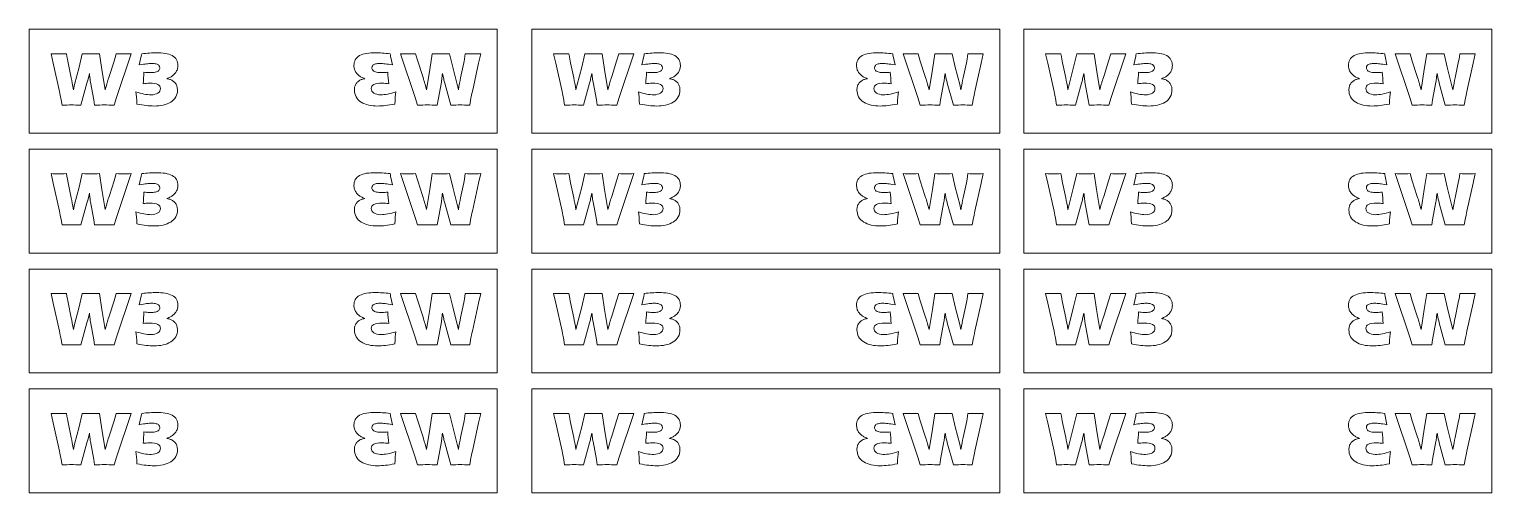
# Model space of a CAD drawing. Header units: millimetres. Extents: x 19 to 160, y -164 to -120.
import ezdxf

# ---------------------------------------------------------------- set-up
doc = ezdxf.new("R2010")
doc.units = ezdxf.units.MM
doc.header["$MEASUREMENT"] = 0
doc.layers.add('Layer 1', color=7, linetype='Continuous', lineweight=0)

# ---------------------------------------------------------------- blocks, each defined once
blk = doc.blocks.new('Block_0')
at = {"layer": 'Layer 1', "color": 250, "lineweight": 18, "true_color": 0x231f20}
for points, knots in [([(22.1, -126.99), (22.1, -126.99), (21.97, -126.32), (21.97, -126.32), (21.94, -126.17), (21.9, -125.95), (21.84, -125.67), (21.84, -125.67), (21.25, -122.96), (21.25, -122.96), (21.25, -122.96), (21.03, -122.05), (21.03, -122.05), (21.34, -122.06), (21.59, -122.06), (21.77, -122.06), (21.99, -122.06), (22.23, -122.06), (22.51, -122.05), (22.58, -122.45), (22.63, -122.73), (22.67, -122.92), (22.67, -122.92), (22.97, -124.37), (22.97, -124.37), (23.03, -124.69), (23.1, -125.07), (23.18, -125.52), (23.18, -125.52), (23.3, -125.01), (23.3, -125.01), (23.3, -125.01), (23.73, -123.34), (23.73, -123.34), (23.73, -123.34), (24.03, -122.05), (24.03, -122.05), (24.36, -122.06), (24.64, -122.06), (24.87, -122.06), (25.11, -122.06), (25.39, -122.06), (25.7, -122.05), (25.7, -122.05), (25.93, -123.58), (25.93, -123.58), (25.93, -123.58), (26.25, -125.51), (26.25, -125.51), (26.25, -125.51), (26.39, -124.98), (26.39, -124.98), (26.41, -124.89), (26.44, -124.8), (26.47, -124.7), (26.5, -124.61), (26.56, -124.42), (26.65, -124.14), (26.65, -124.14), (27.09, -122.75), (27.09, -122.75), (27.09, -122.75), (27.3, -122.05), (27.3, -122.05), (27.59, -122.05), (27.83, -122.06), (28.02, -122.06), (28.23, -122.06), (28.47, -122.05), (28.74, -122.05), (28.74, -122.05), (27.34, -126.26), (27.34, -126.26), (27.34, -126.26), (27.11, -126.99), (27.11, -126.99), (26.75, -126.99), (26.44, -126.98), (26.17, -126.98), (25.88, -126.98), (25.57, -126.99), (25.22, -126.99), (25.22, -126.99), (25.14, -126.49), (25.14, -126.49), (25.14, -126.49), (24.82, -124.77), (24.82, -124.77), (24.8, -124.67), (24.79, -124.56), (24.78, -124.45), (24.76, -124.34), (24.74, -124.17), (24.72, -123.94), (24.72, -123.94), (24.59, -124.5), (24.59, -124.5), (24.56, -124.62), (24.53, -124.75), (24.49, -124.88), (24.49, -124.88), (23.91, -126.99), (23.91, -126.99), (23.55, -126.99), (23.25, -126.98), (23, -126.98), (22.75, -126.98), (22.45, -126.99), (22.1, -126.99)], [0, 0, 0, 0, 1, 1, 1, 2, 2, 2, 3, 3, 3, 4, 4, 4, 5, 5, 5, 6, 6, 6, 7, 7, 7, 8, 8, 8, 9, 9, 9, 10, 10, 10, 11, 11, 11, 12, 12, 12, 13, 13, 13, 14, 14, 14, 15, 15, 15, 16, 16, 16, 17, 17, 17, 18, 18, 18, 19, 19, 19, 20, 20, 20, 21, 21, 21, 22, 22, 22, 23, 23, 23, 24, 24, 24, 25, 25, 25, 26, 26, 26, 27, 27, 27, 28, 28, 28, 29, 29, 29, 30, 30, 30, 31, 31, 31, 32, 32, 32, 33, 33, 33, 34, 34, 34, 35, 35, 35, 36, 36, 36, 36]), ([(29.29, -126.89), (29.26, -126.4), (29.23, -126.01), (29.2, -125.72), (29.74, -125.9), (30.22, -126), (30.66, -126), (30.92, -126), (31.14, -125.94), (31.31, -125.83), (31.47, -125.73), (31.55, -125.58), (31.55, -125.4), (31.55, -125.23), (31.47, -125.1), (31.3, -125.01), (31.14, -124.93), (30.87, -124.89), (30.52, -124.89), (30.29, -124.89), (30.08, -124.91), (29.89, -124.93), (29.92, -124.56), (29.95, -124.19), (29.97, -123.82), (30.15, -123.85), (30.33, -123.87), (30.52, -123.87), (30.74, -123.87), (30.92, -123.85), (31.06, -123.83), (31.2, -123.8), (31.31, -123.75), (31.39, -123.66), (31.46, -123.58), (31.5, -123.5), (31.5, -123.4), (31.5, -123.32), (31.47, -123.24), (31.41, -123.18), (31.35, -123.11), (31.26, -123.06), (31.15, -123.03), (31.03, -123.01), (30.88, -122.99), (30.7, -122.99), (30.55, -122.99), (30.39, -123), (30.22, -123.02), (30.05, -123.04), (29.82, -123.07), (29.52, -123.13), (29.52, -123.13), (29.7, -122.29), (29.7, -122.29), (29.72, -122.22), (29.73, -122.14), (29.75, -122.05), (30.27, -121.99), (30.75, -121.96), (31.19, -121.96), (31.47, -121.96), (31.74, -121.98), (32.01, -122.02), (32.27, -122.05), (32.49, -122.13), (32.68, -122.23), (32.87, -122.33), (33.01, -122.46), (33.09, -122.63), (33.18, -122.79), (33.23, -122.98), (33.23, -123.18), (33.23, -123.3), (33.21, -123.42), (33.18, -123.54), (33.14, -123.65), (33.09, -123.75), (33.03, -123.85), (32.96, -123.95), (32.88, -124.04), (32.79, -124.11), (32.7, -124.19), (32.61, -124.25), (32.52, -124.29), (32.43, -124.34), (32.32, -124.39), (32.17, -124.45), (32.32, -124.48), (32.44, -124.51), (32.53, -124.54), (32.61, -124.58), (32.7, -124.63), (32.79, -124.69), (32.87, -124.76), (32.95, -124.83), (33.01, -124.92), (33.07, -125), (33.11, -125.1), (33.14, -125.2), (33.17, -125.31), (33.19, -125.42), (33.19, -125.54), (33.19, -125.78), (33.13, -126), (33.02, -126.21), (32.91, -126.41), (32.75, -126.58), (32.54, -126.71), (32.32, -126.84), (32.08, -126.94), (31.8, -127), (31.53, -127.06), (31.25, -127.08), (30.97, -127.08), (30.7, -127.08), (30.44, -127.07), (30.19, -127.04), (29.94, -127.01), (29.64, -126.96), (29.29, -126.89)], [0, 0, 0, 0, 1, 1, 1, 2, 2, 2, 3, 3, 3, 4, 4, 4, 5, 5, 5, 6, 6, 6, 7, 7, 7, 8, 8, 8, 9, 9, 9, 10, 10, 10, 11, 11, 11, 12, 12, 12, 13, 13, 13, 14, 14, 14, 15, 15, 15, 16, 16, 16, 17, 17, 17, 18, 18, 18, 19, 19, 19, 20, 20, 20, 21, 21, 21, 22, 22, 22, 23, 23, 23, 24, 24, 24, 25, 25, 25, 26, 26, 26, 27, 27, 27, 28, 28, 28, 29, 29, 29, 30, 30, 30, 31, 31, 31, 32, 32, 32, 33, 33, 33, 34, 34, 34, 35, 35, 35, 36, 36, 36, 37, 37, 37, 38, 38, 38, 39, 39, 39, 40, 40, 40, 40])]:
    blk.add_open_spline(points, degree=3, knots=knots, dxfattribs=at)
blk = doc.blocks.new('Block_1')
at = {"layer": 'Layer 1', "color": 250, "lineweight": 18, "true_color": 0x231f20}
for points, knots in [([(53.2, -127.04), (52.95, -127.07), (52.69, -127.08), (52.42, -127.08), (52.14, -127.08), (51.86, -127.06), (51.58, -127), (51.31, -126.94), (51.06, -126.84), (50.85, -126.71), (50.64, -126.58), (50.48, -126.41), (50.37, -126.21), (50.26, -126), (50.2, -125.78), (50.2, -125.54), (50.2, -125.42), (50.22, -125.31), (50.24, -125.2), (50.27, -125.1), (50.32, -125), (50.38, -124.92), (50.44, -124.83), (50.51, -124.76), (50.6, -124.69), (50.69, -124.63), (50.77, -124.58), (50.86, -124.54), (50.94, -124.51), (51.06, -124.48), (51.21, -124.45), (51.07, -124.39), (50.95, -124.34), (50.87, -124.29), (50.78, -124.25), (50.69, -124.19), (50.6, -124.11), (50.51, -124.04), (50.43, -123.95), (50.36, -123.85), (50.29, -123.75), (50.24, -123.65), (50.21, -123.54), (50.18, -123.42), (50.16, -123.3), (50.16, -123.18), (50.16, -122.98), (50.21, -122.79), (50.29, -122.63), (50.38, -122.46), (50.52, -122.33), (50.71, -122.23), (50.89, -122.13), (51.12, -122.05), (51.38, -122.02), (51.64, -121.98), (51.92, -121.96), (52.2, -121.96), (52.64, -121.96), (53.12, -121.99), (53.64, -122.05), (53.66, -122.14), (53.67, -122.22), (53.68, -122.29), (53.68, -122.29), (53.87, -123.13), (53.87, -123.13), (53.57, -123.07), (53.34, -123.04), (53.17, -123.02), (53, -123), (52.83, -122.99), (52.68, -122.99), (52.51, -122.99), (52.36, -123.01), (52.24, -123.03), (52.12, -123.06), (52.03, -123.11), (51.98, -123.18), (51.92, -123.24), (51.89, -123.32), (51.89, -123.4), (51.89, -123.5), (51.92, -123.58), (52, -123.66), (52.07, -123.75), (52.18, -123.8), (52.33, -123.83), (52.47, -123.85), (52.65, -123.87), (52.87, -123.87), (53.06, -123.87), (53.24, -123.85), (53.41, -123.82), (53.43, -124.19), (53.46, -124.56), (53.5, -124.93), (53.31, -124.91), (53.1, -124.89), (52.87, -124.89), (52.51, -124.89), (52.25, -124.93), (52.08, -125.01), (51.92, -125.1), (51.83, -125.23), (51.83, -125.4), (51.83, -125.58), (51.92, -125.73), (52.08, -125.83), (52.25, -125.94), (52.46, -126), (52.73, -126), (53.16, -126), (53.65, -125.9), (54.19, -125.72), (54.16, -126.01), (54.12, -126.4), (54.09, -126.89), (53.74, -126.96), (53.45, -127.01), (53.2, -127.04)], [0, 0, 0, 0, 1, 1, 1, 2, 2, 2, 3, 3, 3, 4, 4, 4, 5, 5, 5, 6, 6, 6, 7, 7, 7, 8, 8, 8, 9, 9, 9, 10, 10, 10, 11, 11, 11, 12, 12, 12, 13, 13, 13, 14, 14, 14, 15, 15, 15, 16, 16, 16, 17, 17, 17, 18, 18, 18, 19, 19, 19, 20, 20, 20, 21, 21, 21, 22, 22, 22, 23, 23, 23, 24, 24, 24, 25, 25, 25, 26, 26, 26, 27, 27, 27, 28, 28, 28, 29, 29, 29, 30, 30, 30, 31, 31, 31, 32, 32, 32, 33, 33, 33, 34, 34, 34, 35, 35, 35, 36, 36, 36, 37, 37, 37, 38, 38, 38, 39, 39, 39, 40, 40, 40, 40]), ([(60.38, -126.98), (60.14, -126.98), (59.84, -126.99), (59.47, -126.99), (59.47, -126.99), (58.89, -124.88), (58.89, -124.88), (58.86, -124.75), (58.83, -124.62), (58.79, -124.5), (58.79, -124.5), (58.67, -123.94), (58.67, -123.94), (58.64, -124.17), (58.62, -124.34), (58.61, -124.45), (58.6, -124.56), (58.58, -124.67), (58.57, -124.77), (58.57, -124.77), (58.25, -126.49), (58.25, -126.49), (58.25, -126.49), (58.17, -126.99), (58.17, -126.99), (57.82, -126.99), (57.51, -126.98), (57.22, -126.98), (56.95, -126.98), (56.64, -126.99), (56.27, -126.99), (56.27, -126.99), (56.05, -126.26), (56.05, -126.26), (56.05, -126.26), (54.65, -122.05), (54.65, -122.05), (54.91, -122.05), (55.15, -122.06), (55.37, -122.06), (55.56, -122.06), (55.8, -122.05), (56.09, -122.05), (56.09, -122.05), (56.3, -122.75), (56.3, -122.75), (56.3, -122.75), (56.74, -124.14), (56.74, -124.14), (56.83, -124.42), (56.89, -124.61), (56.92, -124.7), (56.95, -124.8), (56.97, -124.89), (57, -124.98), (57, -124.98), (57.14, -125.51), (57.14, -125.51), (57.14, -125.51), (57.46, -123.58), (57.46, -123.58), (57.46, -123.58), (57.69, -122.05), (57.69, -122.05), (57.99, -122.06), (58.27, -122.06), (58.52, -122.06), (58.75, -122.06), (59.03, -122.06), (59.36, -122.05), (59.36, -122.05), (59.66, -123.34), (59.66, -123.34), (59.66, -123.34), (60.09, -125.01), (60.09, -125.01), (60.09, -125.01), (60.2, -125.52), (60.2, -125.52), (60.28, -125.07), (60.35, -124.69), (60.41, -124.37), (60.41, -124.37), (60.72, -122.92), (60.72, -122.92), (60.76, -122.73), (60.81, -122.45), (60.87, -122.05), (61.15, -122.06), (61.4, -122.06), (61.61, -122.06), (61.8, -122.06), (62.05, -122.06), (62.35, -122.05), (62.35, -122.05), (62.14, -122.96), (62.14, -122.96), (62.14, -122.96), (61.55, -125.67), (61.55, -125.67), (61.49, -125.95), (61.44, -126.17), (61.41, -126.32), (61.41, -126.32), (61.29, -126.99), (61.29, -126.99), (60.94, -126.99), (60.64, -126.98), (60.38, -126.98)], [0, 0, 0, 0, 1, 1, 1, 2, 2, 2, 3, 3, 3, 4, 4, 4, 5, 5, 5, 6, 6, 6, 7, 7, 7, 8, 8, 8, 9, 9, 9, 10, 10, 10, 11, 11, 11, 12, 12, 12, 13, 13, 13, 14, 14, 14, 15, 15, 15, 16, 16, 16, 17, 17, 17, 18, 18, 18, 19, 19, 19, 20, 20, 20, 21, 21, 21, 22, 22, 22, 23, 23, 23, 24, 24, 24, 25, 25, 25, 26, 26, 26, 27, 27, 27, 28, 28, 28, 29, 29, 29, 30, 30, 30, 31, 31, 31, 32, 32, 32, 33, 33, 33, 34, 34, 34, 35, 35, 35, 36, 36, 36, 36])]:
    blk.add_open_spline(points, degree=3, knots=knots, dxfattribs=at)
blk = doc.blocks.new('Block_2')
at = {"layer": 'Layer 1', "color": 250, "lineweight": 18, "true_color": 0x231f20}
for points, knots in [([(22.1, -138.53), (22.1, -138.53), (21.97, -137.86), (21.97, -137.86), (21.94, -137.71), (21.9, -137.49), (21.84, -137.21), (21.84, -137.21), (21.25, -134.5), (21.25, -134.5), (21.25, -134.5), (21.03, -133.59), (21.03, -133.59), (21.34, -133.6), (21.59, -133.6), (21.77, -133.6), (21.99, -133.6), (22.23, -133.6), (22.51, -133.59), (22.58, -133.99), (22.63, -134.27), (22.67, -134.46), (22.67, -134.46), (22.97, -135.92), (22.97, -135.92), (23.03, -136.23), (23.1, -136.61), (23.18, -137.06), (23.18, -137.06), (23.3, -136.56), (23.3, -136.56), (23.3, -136.56), (23.73, -134.88), (23.73, -134.88), (23.73, -134.88), (24.03, -133.59), (24.03, -133.59), (24.36, -133.6), (24.64, -133.6), (24.87, -133.6), (25.11, -133.6), (25.39, -133.6), (25.7, -133.59), (25.7, -133.59), (25.93, -135.12), (25.93, -135.12), (25.93, -135.12), (26.25, -137.05), (26.25, -137.05), (26.25, -137.05), (26.39, -136.52), (26.39, -136.52), (26.41, -136.43), (26.44, -136.34), (26.47, -136.24), (26.5, -136.15), (26.56, -135.96), (26.65, -135.68), (26.65, -135.68), (27.09, -134.29), (27.09, -134.29), (27.09, -134.29), (27.3, -133.59), (27.3, -133.59), (27.59, -133.6), (27.83, -133.6), (28.02, -133.6), (28.23, -133.6), (28.47, -133.6), (28.74, -133.59), (28.74, -133.59), (27.34, -137.8), (27.34, -137.8), (27.34, -137.8), (27.11, -138.53), (27.11, -138.53), (26.75, -138.53), (26.44, -138.52), (26.17, -138.52), (25.88, -138.52), (25.57, -138.53), (25.22, -138.53), (25.22, -138.53), (25.14, -138.03), (25.14, -138.03), (25.14, -138.03), (24.82, -136.31), (24.82, -136.31), (24.8, -136.21), (24.79, -136.1), (24.78, -135.99), (24.76, -135.88), (24.74, -135.71), (24.72, -135.48), (24.72, -135.48), (24.59, -136.04), (24.59, -136.04), (24.56, -136.16), (24.53, -136.29), (24.49, -136.42), (24.49, -136.42), (23.91, -138.53), (23.91, -138.53), (23.55, -138.53), (23.25, -138.52), (23, -138.52), (22.75, -138.52), (22.45, -138.53), (22.1, -138.53)], [0, 0, 0, 0, 1, 1, 1, 2, 2, 2, 3, 3, 3, 4, 4, 4, 5, 5, 5, 6, 6, 6, 7, 7, 7, 8, 8, 8, 9, 9, 9, 10, 10, 10, 11, 11, 11, 12, 12, 12, 13, 13, 13, 14, 14, 14, 15, 15, 15, 16, 16, 16, 17, 17, 17, 18, 18, 18, 19, 19, 19, 20, 20, 20, 21, 21, 21, 22, 22, 22, 23, 23, 23, 24, 24, 24, 25, 25, 25, 26, 26, 26, 27, 27, 27, 28, 28, 28, 29, 29, 29, 30, 30, 30, 31, 31, 31, 32, 32, 32, 33, 33, 33, 34, 34, 34, 35, 35, 35, 36, 36, 36, 36]), ([(29.29, -138.43), (29.26, -137.94), (29.23, -137.55), (29.2, -137.26), (29.74, -137.45), (30.22, -137.54), (30.66, -137.54), (30.92, -137.54), (31.14, -137.48), (31.31, -137.37), (31.47, -137.27), (31.55, -137.12), (31.55, -136.94), (31.55, -136.77), (31.47, -136.64), (31.3, -136.56), (31.14, -136.47), (30.87, -136.43), (30.52, -136.43), (30.29, -136.43), (30.08, -136.45), (29.89, -136.47), (29.92, -136.1), (29.95, -135.73), (29.97, -135.36), (30.15, -135.39), (30.33, -135.41), (30.52, -135.41), (30.74, -135.41), (30.92, -135.4), (31.06, -135.37), (31.2, -135.34), (31.31, -135.29), (31.39, -135.21), (31.46, -135.12), (31.5, -135.04), (31.5, -134.94), (31.5, -134.86), (31.47, -134.78), (31.41, -134.72), (31.35, -134.65), (31.26, -134.6), (31.15, -134.57), (31.03, -134.55), (30.88, -134.53), (30.7, -134.53), (30.55, -134.53), (30.39, -134.54), (30.22, -134.56), (30.05, -134.58), (29.82, -134.61), (29.52, -134.67), (29.52, -134.67), (29.7, -133.83), (29.7, -133.83), (29.72, -133.76), (29.73, -133.68), (29.75, -133.59), (30.27, -133.53), (30.75, -133.5), (31.19, -133.5), (31.47, -133.5), (31.74, -133.52), (32.01, -133.56), (32.27, -133.6), (32.49, -133.67), (32.68, -133.77), (32.87, -133.87), (33.01, -134), (33.09, -134.17), (33.18, -134.33), (33.23, -134.52), (33.23, -134.72), (33.23, -134.84), (33.21, -134.96), (33.18, -135.08), (33.14, -135.19), (33.09, -135.29), (33.03, -135.39), (32.96, -135.49), (32.88, -135.58), (32.79, -135.65), (32.7, -135.73), (32.61, -135.79), (32.52, -135.83), (32.43, -135.88), (32.32, -135.93), (32.17, -135.99), (32.32, -136.02), (32.44, -136.05), (32.53, -136.09), (32.61, -136.12), (32.7, -136.17), (32.79, -136.23), (32.87, -136.3), (32.95, -136.37), (33.01, -136.46), (33.07, -136.54), (33.11, -136.64), (33.14, -136.74), (33.17, -136.85), (33.19, -136.96), (33.19, -137.08), (33.19, -137.32), (33.13, -137.54), (33.02, -137.75), (32.91, -137.95), (32.75, -138.12), (32.54, -138.25), (32.32, -138.38), (32.08, -138.48), (31.8, -138.54), (31.53, -138.6), (31.25, -138.62), (30.97, -138.62), (30.7, -138.62), (30.44, -138.61), (30.19, -138.58), (29.94, -138.56), (29.64, -138.51), (29.29, -138.43)], [0, 0, 0, 0, 1, 1, 1, 2, 2, 2, 3, 3, 3, 4, 4, 4, 5, 5, 5, 6, 6, 6, 7, 7, 7, 8, 8, 8, 9, 9, 9, 10, 10, 10, 11, 11, 11, 12, 12, 12, 13, 13, 13, 14, 14, 14, 15, 15, 15, 16, 16, 16, 17, 17, 17, 18, 18, 18, 19, 19, 19, 20, 20, 20, 21, 21, 21, 22, 22, 22, 23, 23, 23, 24, 24, 24, 25, 25, 25, 26, 26, 26, 27, 27, 27, 28, 28, 28, 29, 29, 29, 30, 30, 30, 31, 31, 31, 32, 32, 32, 33, 33, 33, 34, 34, 34, 35, 35, 35, 36, 36, 36, 37, 37, 37, 38, 38, 38, 39, 39, 39, 40, 40, 40, 40])]:
    blk.add_open_spline(points, degree=3, knots=knots, dxfattribs=at)
blk = doc.blocks.new('Block_3')
at = {"layer": 'Layer 1', "color": 250, "lineweight": 18, "true_color": 0x231f20}
for points, knots in [([(53.2, -138.58), (52.95, -138.61), (52.69, -138.62), (52.42, -138.62), (52.14, -138.62), (51.86, -138.6), (51.58, -138.54), (51.31, -138.48), (51.06, -138.38), (50.85, -138.25), (50.64, -138.12), (50.48, -137.95), (50.37, -137.75), (50.26, -137.54), (50.2, -137.32), (50.2, -137.08), (50.2, -136.96), (50.22, -136.85), (50.24, -136.74), (50.27, -136.64), (50.32, -136.54), (50.38, -136.46), (50.44, -136.37), (50.51, -136.3), (50.6, -136.23), (50.69, -136.17), (50.77, -136.12), (50.86, -136.09), (50.94, -136.05), (51.06, -136.02), (51.21, -135.99), (51.07, -135.93), (50.95, -135.88), (50.87, -135.83), (50.78, -135.79), (50.69, -135.73), (50.6, -135.65), (50.51, -135.58), (50.43, -135.49), (50.36, -135.39), (50.29, -135.29), (50.24, -135.19), (50.21, -135.08), (50.18, -134.96), (50.16, -134.84), (50.16, -134.72), (50.16, -134.52), (50.21, -134.33), (50.29, -134.17), (50.38, -134), (50.52, -133.87), (50.71, -133.77), (50.89, -133.67), (51.12, -133.6), (51.38, -133.56), (51.64, -133.52), (51.92, -133.5), (52.2, -133.5), (52.64, -133.5), (53.12, -133.53), (53.64, -133.59), (53.66, -133.68), (53.67, -133.76), (53.68, -133.83), (53.68, -133.83), (53.87, -134.67), (53.87, -134.67), (53.57, -134.61), (53.34, -134.58), (53.17, -134.56), (53, -134.54), (52.83, -134.53), (52.68, -134.53), (52.51, -134.53), (52.36, -134.55), (52.24, -134.57), (52.12, -134.6), (52.03, -134.65), (51.98, -134.72), (51.92, -134.78), (51.89, -134.86), (51.89, -134.94), (51.89, -135.04), (51.92, -135.12), (52, -135.21), (52.07, -135.29), (52.18, -135.34), (52.33, -135.37), (52.47, -135.4), (52.65, -135.41), (52.87, -135.41), (53.06, -135.41), (53.24, -135.39), (53.41, -135.36), (53.43, -135.73), (53.46, -136.1), (53.5, -136.47), (53.31, -136.45), (53.1, -136.43), (52.87, -136.43), (52.51, -136.43), (52.25, -136.47), (52.08, -136.56), (51.92, -136.64), (51.83, -136.77), (51.83, -136.94), (51.83, -137.12), (51.92, -137.27), (52.08, -137.37), (52.25, -137.48), (52.46, -137.54), (52.73, -137.54), (53.16, -137.54), (53.65, -137.45), (54.19, -137.26), (54.16, -137.55), (54.12, -137.94), (54.09, -138.43), (53.74, -138.51), (53.45, -138.56), (53.2, -138.58)], [0, 0, 0, 0, 1, 1, 1, 2, 2, 2, 3, 3, 3, 4, 4, 4, 5, 5, 5, 6, 6, 6, 7, 7, 7, 8, 8, 8, 9, 9, 9, 10, 10, 10, 11, 11, 11, 12, 12, 12, 13, 13, 13, 14, 14, 14, 15, 15, 15, 16, 16, 16, 17, 17, 17, 18, 18, 18, 19, 19, 19, 20, 20, 20, 21, 21, 21, 22, 22, 22, 23, 23, 23, 24, 24, 24, 25, 25, 25, 26, 26, 26, 27, 27, 27, 28, 28, 28, 29, 29, 29, 30, 30, 30, 31, 31, 31, 32, 32, 32, 33, 33, 33, 34, 34, 34, 35, 35, 35, 36, 36, 36, 37, 37, 37, 38, 38, 38, 39, 39, 39, 40, 40, 40, 40]), ([(60.38, -138.52), (60.14, -138.52), (59.84, -138.53), (59.47, -138.53), (59.47, -138.53), (58.89, -136.42), (58.89, -136.42), (58.86, -136.29), (58.83, -136.16), (58.79, -136.04), (58.79, -136.04), (58.67, -135.48), (58.67, -135.48), (58.64, -135.71), (58.62, -135.88), (58.61, -135.99), (58.6, -136.1), (58.58, -136.21), (58.57, -136.31), (58.57, -136.31), (58.25, -138.03), (58.25, -138.03), (58.25, -138.03), (58.17, -138.53), (58.17, -138.53), (57.82, -138.53), (57.51, -138.52), (57.22, -138.52), (56.95, -138.52), (56.64, -138.53), (56.27, -138.53), (56.27, -138.53), (56.05, -137.8), (56.05, -137.8), (56.05, -137.8), (54.65, -133.59), (54.65, -133.59), (54.91, -133.6), (55.15, -133.6), (55.37, -133.6), (55.56, -133.6), (55.8, -133.6), (56.09, -133.59), (56.09, -133.59), (56.3, -134.29), (56.3, -134.29), (56.3, -134.29), (56.74, -135.68), (56.74, -135.68), (56.83, -135.96), (56.89, -136.15), (56.92, -136.24), (56.95, -136.34), (56.97, -136.43), (57, -136.52), (57, -136.52), (57.14, -137.05), (57.14, -137.05), (57.14, -137.05), (57.46, -135.12), (57.46, -135.12), (57.46, -135.12), (57.69, -133.59), (57.69, -133.59), (57.99, -133.6), (58.27, -133.6), (58.52, -133.6), (58.75, -133.6), (59.03, -133.6), (59.36, -133.59), (59.36, -133.59), (59.66, -134.88), (59.66, -134.88), (59.66, -134.88), (60.09, -136.56), (60.09, -136.56), (60.09, -136.56), (60.2, -137.06), (60.2, -137.06), (60.28, -136.61), (60.35, -136.23), (60.41, -135.92), (60.41, -135.92), (60.72, -134.46), (60.72, -134.46), (60.76, -134.27), (60.81, -133.99), (60.87, -133.59), (61.15, -133.6), (61.4, -133.6), (61.61, -133.6), (61.8, -133.6), (62.05, -133.6), (62.35, -133.59), (62.35, -133.59), (62.14, -134.5), (62.14, -134.5), (62.14, -134.5), (61.55, -137.21), (61.55, -137.21), (61.49, -137.49), (61.44, -137.71), (61.41, -137.86), (61.41, -137.86), (61.29, -138.53), (61.29, -138.53), (60.94, -138.53), (60.64, -138.52), (60.38, -138.52)], [0, 0, 0, 0, 1, 1, 1, 2, 2, 2, 3, 3, 3, 4, 4, 4, 5, 5, 5, 6, 6, 6, 7, 7, 7, 8, 8, 8, 9, 9, 9, 10, 10, 10, 11, 11, 11, 12, 12, 12, 13, 13, 13, 14, 14, 14, 15, 15, 15, 16, 16, 16, 17, 17, 17, 18, 18, 18, 19, 19, 19, 20, 20, 20, 21, 21, 21, 22, 22, 22, 23, 23, 23, 24, 24, 24, 25, 25, 25, 26, 26, 26, 27, 27, 27, 28, 28, 28, 29, 29, 29, 30, 30, 30, 31, 31, 31, 32, 32, 32, 33, 33, 33, 34, 34, 34, 35, 35, 35, 36, 36, 36, 36])]:
    blk.add_open_spline(points, degree=3, knots=knots, dxfattribs=at)
blk = doc.blocks.new('Block_4')
at = {"layer": 'Layer 1', "color": 250, "lineweight": 18, "true_color": 0x231f20}
for points, knots in [([(22.1, -150.07), (22.1, -150.07), (21.97, -149.41), (21.97, -149.41), (21.94, -149.25), (21.9, -149.03), (21.84, -148.75), (21.84, -148.75), (21.25, -146.05), (21.25, -146.05), (21.25, -146.05), (21.03, -145.13), (21.03, -145.13), (21.34, -145.14), (21.59, -145.14), (21.77, -145.14), (21.99, -145.14), (22.23, -145.14), (22.51, -145.13), (22.58, -145.53), (22.63, -145.81), (22.67, -146), (22.67, -146), (22.97, -147.46), (22.97, -147.46), (23.03, -147.77), (23.1, -148.15), (23.18, -148.6), (23.18, -148.6), (23.3, -148.1), (23.3, -148.1), (23.3, -148.1), (23.73, -146.42), (23.73, -146.42), (23.73, -146.42), (24.03, -145.13), (24.03, -145.13), (24.36, -145.14), (24.64, -145.14), (24.87, -145.14), (25.11, -145.14), (25.39, -145.14), (25.7, -145.13), (25.7, -145.13), (25.93, -146.66), (25.93, -146.66), (25.93, -146.66), (26.25, -148.6), (26.25, -148.6), (26.25, -148.6), (26.39, -148.06), (26.39, -148.06), (26.41, -147.97), (26.44, -147.88), (26.47, -147.78), (26.5, -147.69), (26.56, -147.5), (26.65, -147.22), (26.65, -147.22), (27.09, -145.84), (27.09, -145.84), (27.09, -145.84), (27.3, -145.13), (27.3, -145.13), (27.59, -145.14), (27.83, -145.14), (28.02, -145.14), (28.23, -145.14), (28.47, -145.14), (28.74, -145.13), (28.74, -145.13), (27.34, -149.34), (27.34, -149.34), (27.34, -149.34), (27.11, -150.07), (27.11, -150.07), (26.75, -150.07), (26.44, -150.06), (26.17, -150.06), (25.88, -150.06), (25.57, -150.07), (25.22, -150.07), (25.22, -150.07), (25.14, -149.58), (25.14, -149.58), (25.14, -149.58), (24.82, -147.85), (24.82, -147.85), (24.8, -147.75), (24.79, -147.64), (24.78, -147.53), (24.76, -147.42), (24.74, -147.25), (24.72, -147.02), (24.72, -147.02), (24.59, -147.58), (24.59, -147.58), (24.56, -147.7), (24.53, -147.83), (24.49, -147.96), (24.49, -147.96), (23.91, -150.07), (23.91, -150.07), (23.55, -150.07), (23.25, -150.06), (23, -150.06), (22.75, -150.06), (22.45, -150.07), (22.1, -150.07)], [0, 0, 0, 0, 1, 1, 1, 2, 2, 2, 3, 3, 3, 4, 4, 4, 5, 5, 5, 6, 6, 6, 7, 7, 7, 8, 8, 8, 9, 9, 9, 10, 10, 10, 11, 11, 11, 12, 12, 12, 13, 13, 13, 14, 14, 14, 15, 15, 15, 16, 16, 16, 17, 17, 17, 18, 18, 18, 19, 19, 19, 20, 20, 20, 21, 21, 21, 22, 22, 22, 23, 23, 23, 24, 24, 24, 25, 25, 25, 26, 26, 26, 27, 27, 27, 28, 28, 28, 29, 29, 29, 30, 30, 30, 31, 31, 31, 32, 32, 32, 33, 33, 33, 34, 34, 34, 35, 35, 35, 36, 36, 36, 36]), ([(29.29, -149.97), (29.26, -149.48), (29.23, -149.09), (29.2, -148.81), (29.74, -148.99), (30.22, -149.08), (30.66, -149.08), (30.92, -149.08), (31.14, -149.02), (31.31, -148.92), (31.47, -148.81), (31.55, -148.66), (31.55, -148.48), (31.55, -148.31), (31.47, -148.18), (31.3, -148.1), (31.14, -148.01), (30.87, -147.97), (30.52, -147.97), (30.29, -147.97), (30.08, -147.99), (29.89, -148.01), (29.92, -147.64), (29.95, -147.27), (29.97, -146.9), (30.15, -146.93), (30.33, -146.95), (30.52, -146.95), (30.74, -146.95), (30.92, -146.94), (31.06, -146.91), (31.2, -146.88), (31.31, -146.83), (31.39, -146.75), (31.46, -146.67), (31.5, -146.58), (31.5, -146.48), (31.5, -146.4), (31.47, -146.32), (31.41, -146.26), (31.35, -146.19), (31.26, -146.14), (31.15, -146.12), (31.03, -146.09), (30.88, -146.07), (30.7, -146.07), (30.55, -146.07), (30.39, -146.08), (30.22, -146.1), (30.05, -146.12), (29.82, -146.15), (29.52, -146.22), (29.52, -146.22), (29.7, -145.37), (29.7, -145.37), (29.72, -145.3), (29.73, -145.22), (29.75, -145.13), (30.27, -145.07), (30.75, -145.04), (31.19, -145.04), (31.47, -145.04), (31.74, -145.06), (32.01, -145.1), (32.27, -145.14), (32.49, -145.21), (32.68, -145.31), (32.87, -145.41), (33.01, -145.54), (33.09, -145.71), (33.18, -145.87), (33.23, -146.06), (33.23, -146.26), (33.23, -146.39), (33.21, -146.5), (33.18, -146.62), (33.14, -146.73), (33.09, -146.84), (33.03, -146.93), (32.96, -147.03), (32.88, -147.12), (32.79, -147.19), (32.7, -147.27), (32.61, -147.33), (32.52, -147.37), (32.43, -147.42), (32.32, -147.47), (32.17, -147.53), (32.32, -147.56), (32.44, -147.59), (32.53, -147.63), (32.61, -147.66), (32.7, -147.71), (32.79, -147.77), (32.87, -147.84), (32.95, -147.91), (33.01, -148), (33.07, -148.08), (33.11, -148.18), (33.14, -148.28), (33.17, -148.39), (33.19, -148.5), (33.19, -148.62), (33.19, -148.86), (33.13, -149.08), (33.02, -149.29), (32.91, -149.49), (32.75, -149.66), (32.54, -149.79), (32.32, -149.92), (32.08, -150.02), (31.8, -150.08), (31.53, -150.14), (31.25, -150.17), (30.97, -150.17), (30.7, -150.17), (30.44, -150.15), (30.19, -150.12), (29.94, -150.1), (29.64, -150.05), (29.29, -149.97)], [0, 0, 0, 0, 1, 1, 1, 2, 2, 2, 3, 3, 3, 4, 4, 4, 5, 5, 5, 6, 6, 6, 7, 7, 7, 8, 8, 8, 9, 9, 9, 10, 10, 10, 11, 11, 11, 12, 12, 12, 13, 13, 13, 14, 14, 14, 15, 15, 15, 16, 16, 16, 17, 17, 17, 18, 18, 18, 19, 19, 19, 20, 20, 20, 21, 21, 21, 22, 22, 22, 23, 23, 23, 24, 24, 24, 25, 25, 25, 26, 26, 26, 27, 27, 27, 28, 28, 28, 29, 29, 29, 30, 30, 30, 31, 31, 31, 32, 32, 32, 33, 33, 33, 34, 34, 34, 35, 35, 35, 36, 36, 36, 37, 37, 37, 38, 38, 38, 39, 39, 39, 40, 40, 40, 40])]:
    blk.add_open_spline(points, degree=3, knots=knots, dxfattribs=at)
blk = doc.blocks.new('Block_5')
at = {"layer": 'Layer 1', "color": 250, "lineweight": 18, "true_color": 0x231f20}
for points, knots in [([(53.2, -150.12), (52.95, -150.15), (52.69, -150.17), (52.42, -150.17), (52.14, -150.17), (51.86, -150.14), (51.58, -150.08), (51.31, -150.02), (51.06, -149.92), (50.85, -149.79), (50.64, -149.66), (50.48, -149.49), (50.37, -149.29), (50.26, -149.08), (50.2, -148.86), (50.2, -148.62), (50.2, -148.5), (50.22, -148.39), (50.24, -148.28), (50.27, -148.18), (50.32, -148.08), (50.38, -148), (50.44, -147.91), (50.51, -147.84), (50.6, -147.77), (50.69, -147.71), (50.77, -147.66), (50.86, -147.63), (50.94, -147.59), (51.06, -147.56), (51.21, -147.53), (51.07, -147.47), (50.95, -147.42), (50.87, -147.37), (50.78, -147.33), (50.69, -147.27), (50.6, -147.19), (50.51, -147.12), (50.43, -147.03), (50.36, -146.93), (50.29, -146.84), (50.24, -146.73), (50.21, -146.62), (50.18, -146.5), (50.16, -146.39), (50.16, -146.26), (50.16, -146.06), (50.21, -145.87), (50.29, -145.71), (50.38, -145.54), (50.52, -145.41), (50.71, -145.31), (50.89, -145.21), (51.12, -145.14), (51.38, -145.1), (51.64, -145.06), (51.92, -145.04), (52.2, -145.04), (52.64, -145.04), (53.12, -145.07), (53.64, -145.13), (53.66, -145.22), (53.67, -145.3), (53.68, -145.37), (53.68, -145.37), (53.87, -146.22), (53.87, -146.22), (53.57, -146.15), (53.34, -146.12), (53.17, -146.1), (53, -146.08), (52.83, -146.07), (52.68, -146.07), (52.51, -146.07), (52.36, -146.09), (52.24, -146.12), (52.12, -146.14), (52.03, -146.19), (51.98, -146.26), (51.92, -146.32), (51.89, -146.4), (51.89, -146.48), (51.89, -146.58), (51.92, -146.67), (52, -146.75), (52.07, -146.83), (52.18, -146.88), (52.33, -146.91), (52.47, -146.94), (52.65, -146.95), (52.87, -146.95), (53.06, -146.95), (53.24, -146.93), (53.41, -146.9), (53.43, -147.27), (53.46, -147.64), (53.5, -148.01), (53.31, -147.99), (53.1, -147.97), (52.87, -147.97), (52.51, -147.97), (52.25, -148.01), (52.08, -148.1), (51.92, -148.18), (51.83, -148.31), (51.83, -148.48), (51.83, -148.66), (51.92, -148.81), (52.08, -148.92), (52.25, -149.02), (52.46, -149.08), (52.73, -149.08), (53.16, -149.08), (53.65, -148.99), (54.19, -148.81), (54.16, -149.09), (54.12, -149.48), (54.09, -149.97), (53.74, -150.05), (53.45, -150.1), (53.2, -150.12)], [0, 0, 0, 0, 1, 1, 1, 2, 2, 2, 3, 3, 3, 4, 4, 4, 5, 5, 5, 6, 6, 6, 7, 7, 7, 8, 8, 8, 9, 9, 9, 10, 10, 10, 11, 11, 11, 12, 12, 12, 13, 13, 13, 14, 14, 14, 15, 15, 15, 16, 16, 16, 17, 17, 17, 18, 18, 18, 19, 19, 19, 20, 20, 20, 21, 21, 21, 22, 22, 22, 23, 23, 23, 24, 24, 24, 25, 25, 25, 26, 26, 26, 27, 27, 27, 28, 28, 28, 29, 29, 29, 30, 30, 30, 31, 31, 31, 32, 32, 32, 33, 33, 33, 34, 34, 34, 35, 35, 35, 36, 36, 36, 37, 37, 37, 38, 38, 38, 39, 39, 39, 40, 40, 40, 40]), ([(60.38, -150.06), (60.14, -150.06), (59.84, -150.07), (59.47, -150.07), (59.47, -150.07), (58.89, -147.96), (58.89, -147.96), (58.86, -147.83), (58.83, -147.7), (58.79, -147.58), (58.79, -147.58), (58.67, -147.02), (58.67, -147.02), (58.64, -147.25), (58.62, -147.42), (58.61, -147.53), (58.6, -147.64), (58.58, -147.75), (58.57, -147.85), (58.57, -147.85), (58.25, -149.58), (58.25, -149.58), (58.25, -149.58), (58.17, -150.07), (58.17, -150.07), (57.82, -150.07), (57.51, -150.06), (57.22, -150.06), (56.95, -150.06), (56.64, -150.07), (56.27, -150.07), (56.27, -150.07), (56.05, -149.34), (56.05, -149.34), (56.05, -149.34), (54.65, -145.13), (54.65, -145.13), (54.91, -145.14), (55.15, -145.14), (55.37, -145.14), (55.56, -145.14), (55.8, -145.14), (56.09, -145.13), (56.09, -145.13), (56.3, -145.84), (56.3, -145.84), (56.3, -145.84), (56.74, -147.22), (56.74, -147.22), (56.83, -147.5), (56.89, -147.69), (56.92, -147.78), (56.95, -147.88), (56.97, -147.97), (57, -148.06), (57, -148.06), (57.14, -148.6), (57.14, -148.6), (57.14, -148.6), (57.46, -146.66), (57.46, -146.66), (57.46, -146.66), (57.69, -145.13), (57.69, -145.13), (57.99, -145.14), (58.27, -145.14), (58.52, -145.14), (58.75, -145.14), (59.03, -145.14), (59.36, -145.13), (59.36, -145.13), (59.66, -146.42), (59.66, -146.42), (59.66, -146.42), (60.09, -148.1), (60.09, -148.1), (60.09, -148.1), (60.2, -148.6), (60.2, -148.6), (60.28, -148.15), (60.35, -147.77), (60.41, -147.46), (60.41, -147.46), (60.72, -146), (60.72, -146), (60.76, -145.81), (60.81, -145.53), (60.87, -145.13), (61.15, -145.14), (61.4, -145.14), (61.61, -145.14), (61.8, -145.14), (62.05, -145.14), (62.35, -145.13), (62.35, -145.13), (62.14, -146.05), (62.14, -146.05), (62.14, -146.05), (61.55, -148.75), (61.55, -148.75), (61.49, -149.03), (61.44, -149.25), (61.41, -149.41), (61.41, -149.41), (61.29, -150.07), (61.29, -150.07), (60.94, -150.07), (60.64, -150.06), (60.38, -150.06)], [0, 0, 0, 0, 1, 1, 1, 2, 2, 2, 3, 3, 3, 4, 4, 4, 5, 5, 5, 6, 6, 6, 7, 7, 7, 8, 8, 8, 9, 9, 9, 10, 10, 10, 11, 11, 11, 12, 12, 12, 13, 13, 13, 14, 14, 14, 15, 15, 15, 16, 16, 16, 17, 17, 17, 18, 18, 18, 19, 19, 19, 20, 20, 20, 21, 21, 21, 22, 22, 22, 23, 23, 23, 24, 24, 24, 25, 25, 25, 26, 26, 26, 27, 27, 27, 28, 28, 28, 29, 29, 29, 30, 30, 30, 31, 31, 31, 32, 32, 32, 33, 33, 33, 34, 34, 34, 35, 35, 35, 36, 36, 36, 36])]:
    blk.add_open_spline(points, degree=3, knots=knots, dxfattribs=at)
blk = doc.blocks.new('Block_6')
at = {"layer": 'Layer 1', "color": 250, "lineweight": 18, "true_color": 0x231f20}
for points, knots in [([(22.1, -161.61), (22.1, -161.61), (21.97, -160.95), (21.97, -160.95), (21.94, -160.79), (21.9, -160.57), (21.84, -160.29), (21.84, -160.29), (21.25, -157.59), (21.25, -157.59), (21.25, -157.59), (21.03, -156.67), (21.03, -156.67), (21.34, -156.68), (21.59, -156.68), (21.77, -156.68), (21.99, -156.68), (22.23, -156.68), (22.51, -156.67), (22.58, -157.07), (22.63, -157.36), (22.67, -157.54), (22.67, -157.54), (22.97, -159), (22.97, -159), (23.03, -159.31), (23.1, -159.69), (23.18, -160.14), (23.18, -160.14), (23.3, -159.64), (23.3, -159.64), (23.3, -159.64), (23.73, -157.97), (23.73, -157.97), (23.73, -157.97), (24.03, -156.67), (24.03, -156.67), (24.36, -156.68), (24.64, -156.68), (24.87, -156.68), (25.11, -156.68), (25.39, -156.68), (25.7, -156.67), (25.7, -156.67), (25.93, -158.2), (25.93, -158.2), (25.93, -158.2), (26.25, -160.14), (26.25, -160.14), (26.25, -160.14), (26.39, -159.6), (26.39, -159.6), (26.41, -159.51), (26.44, -159.42), (26.47, -159.33), (26.5, -159.23), (26.56, -159.04), (26.65, -158.76), (26.65, -158.76), (27.09, -157.38), (27.09, -157.38), (27.09, -157.38), (27.3, -156.67), (27.3, -156.67), (27.59, -156.68), (27.83, -156.68), (28.02, -156.68), (28.23, -156.68), (28.47, -156.68), (28.74, -156.67), (28.74, -156.67), (27.34, -160.88), (27.34, -160.88), (27.34, -160.88), (27.11, -161.61), (27.11, -161.61), (26.75, -161.61), (26.44, -161.6), (26.17, -161.6), (25.88, -161.6), (25.57, -161.61), (25.22, -161.61), (25.22, -161.61), (25.14, -161.12), (25.14, -161.12), (25.14, -161.12), (24.82, -159.39), (24.82, -159.39), (24.8, -159.29), (24.79, -159.18), (24.78, -159.07), (24.76, -158.96), (24.74, -158.79), (24.72, -158.56), (24.72, -158.56), (24.59, -159.12), (24.59, -159.12), (24.56, -159.24), (24.53, -159.37), (24.49, -159.5), (24.49, -159.5), (23.91, -161.61), (23.91, -161.61), (23.55, -161.61), (23.25, -161.6), (23, -161.6), (22.75, -161.6), (22.45, -161.61), (22.1, -161.61)], [0, 0, 0, 0, 1, 1, 1, 2, 2, 2, 3, 3, 3, 4, 4, 4, 5, 5, 5, 6, 6, 6, 7, 7, 7, 8, 8, 8, 9, 9, 9, 10, 10, 10, 11, 11, 11, 12, 12, 12, 13, 13, 13, 14, 14, 14, 15, 15, 15, 16, 16, 16, 17, 17, 17, 18, 18, 18, 19, 19, 19, 20, 20, 20, 21, 21, 21, 22, 22, 22, 23, 23, 23, 24, 24, 24, 25, 25, 25, 26, 26, 26, 27, 27, 27, 28, 28, 28, 29, 29, 29, 30, 30, 30, 31, 31, 31, 32, 32, 32, 33, 33, 33, 34, 34, 34, 35, 35, 35, 36, 36, 36, 36]), ([(29.29, -161.51), (29.26, -161.02), (29.23, -160.64), (29.2, -160.35), (29.74, -160.53), (30.22, -160.62), (30.66, -160.62), (30.92, -160.62), (31.14, -160.56), (31.31, -160.46), (31.47, -160.35), (31.55, -160.2), (31.55, -160.02), (31.55, -159.85), (31.47, -159.72), (31.3, -159.64), (31.14, -159.55), (30.87, -159.51), (30.52, -159.51), (30.29, -159.51), (30.08, -159.53), (29.89, -159.55), (29.92, -159.18), (29.95, -158.81), (29.97, -158.44), (30.15, -158.47), (30.33, -158.49), (30.52, -158.49), (30.74, -158.49), (30.92, -158.48), (31.06, -158.45), (31.2, -158.42), (31.31, -158.37), (31.39, -158.29), (31.46, -158.21), (31.5, -158.12), (31.5, -158.03), (31.5, -157.94), (31.47, -157.87), (31.41, -157.8), (31.35, -157.73), (31.26, -157.68), (31.15, -157.66), (31.03, -157.63), (30.88, -157.61), (30.7, -157.61), (30.55, -157.61), (30.39, -157.62), (30.22, -157.64), (30.05, -157.66), (29.82, -157.7), (29.52, -157.76), (29.52, -157.76), (29.7, -156.91), (29.7, -156.91), (29.72, -156.84), (29.73, -156.76), (29.75, -156.67), (30.27, -156.61), (30.75, -156.58), (31.19, -156.58), (31.47, -156.58), (31.74, -156.6), (32.01, -156.64), (32.27, -156.68), (32.49, -156.75), (32.68, -156.85), (32.87, -156.95), (33.01, -157.09), (33.09, -157.25), (33.18, -157.41), (33.23, -157.6), (33.23, -157.8), (33.23, -157.93), (33.21, -158.04), (33.18, -158.16), (33.14, -158.27), (33.09, -158.38), (33.03, -158.47), (32.96, -158.57), (32.88, -158.66), (32.79, -158.73), (32.7, -158.81), (32.61, -158.87), (32.52, -158.91), (32.43, -158.96), (32.32, -159.01), (32.17, -159.07), (32.32, -159.1), (32.44, -159.13), (32.53, -159.17), (32.61, -159.2), (32.7, -159.25), (32.79, -159.31), (32.87, -159.38), (32.95, -159.45), (33.01, -159.54), (33.07, -159.62), (33.11, -159.72), (33.14, -159.82), (33.17, -159.93), (33.19, -160.04), (33.19, -160.16), (33.19, -160.4), (33.13, -160.62), (33.02, -160.83), (32.91, -161.03), (32.75, -161.2), (32.54, -161.33), (32.32, -161.47), (32.08, -161.56), (31.8, -161.62), (31.53, -161.68), (31.25, -161.71), (30.97, -161.71), (30.7, -161.71), (30.44, -161.69), (30.19, -161.66), (29.94, -161.64), (29.64, -161.59), (29.29, -161.51)], [0, 0, 0, 0, 1, 1, 1, 2, 2, 2, 3, 3, 3, 4, 4, 4, 5, 5, 5, 6, 6, 6, 7, 7, 7, 8, 8, 8, 9, 9, 9, 10, 10, 10, 11, 11, 11, 12, 12, 12, 13, 13, 13, 14, 14, 14, 15, 15, 15, 16, 16, 16, 17, 17, 17, 18, 18, 18, 19, 19, 19, 20, 20, 20, 21, 21, 21, 22, 22, 22, 23, 23, 23, 24, 24, 24, 25, 25, 25, 26, 26, 26, 27, 27, 27, 28, 28, 28, 29, 29, 29, 30, 30, 30, 31, 31, 31, 32, 32, 32, 33, 33, 33, 34, 34, 34, 35, 35, 35, 36, 36, 36, 37, 37, 37, 38, 38, 38, 39, 39, 39, 40, 40, 40, 40])]:
    blk.add_open_spline(points, degree=3, knots=knots, dxfattribs=at)
blk = doc.blocks.new('Block_7')
at = {"layer": 'Layer 1', "color": 250, "lineweight": 18, "true_color": 0x231f20}
for points, knots in [([(53.2, -161.66), (52.95, -161.69), (52.69, -161.71), (52.42, -161.71), (52.14, -161.71), (51.86, -161.68), (51.58, -161.62), (51.31, -161.56), (51.06, -161.47), (50.85, -161.33), (50.64, -161.2), (50.48, -161.03), (50.37, -160.83), (50.26, -160.62), (50.2, -160.4), (50.2, -160.16), (50.2, -160.04), (50.22, -159.93), (50.24, -159.82), (50.27, -159.72), (50.32, -159.62), (50.38, -159.54), (50.44, -159.45), (50.51, -159.38), (50.6, -159.31), (50.69, -159.25), (50.77, -159.2), (50.86, -159.17), (50.94, -159.13), (51.06, -159.1), (51.21, -159.07), (51.07, -159.01), (50.95, -158.96), (50.87, -158.91), (50.78, -158.87), (50.69, -158.81), (50.6, -158.73), (50.51, -158.66), (50.43, -158.57), (50.36, -158.47), (50.29, -158.38), (50.24, -158.27), (50.21, -158.16), (50.18, -158.04), (50.16, -157.93), (50.16, -157.8), (50.16, -157.6), (50.21, -157.41), (50.29, -157.25), (50.38, -157.09), (50.52, -156.95), (50.71, -156.85), (50.89, -156.75), (51.12, -156.68), (51.38, -156.64), (51.64, -156.6), (51.92, -156.58), (52.2, -156.58), (52.64, -156.58), (53.12, -156.61), (53.64, -156.67), (53.66, -156.76), (53.67, -156.84), (53.68, -156.91), (53.68, -156.91), (53.87, -157.76), (53.87, -157.76), (53.57, -157.7), (53.34, -157.66), (53.17, -157.64), (53, -157.62), (52.83, -157.61), (52.68, -157.61), (52.51, -157.61), (52.36, -157.63), (52.24, -157.66), (52.12, -157.68), (52.03, -157.73), (51.98, -157.8), (51.92, -157.87), (51.89, -157.94), (51.89, -158.03), (51.89, -158.12), (51.92, -158.21), (52, -158.29), (52.07, -158.37), (52.18, -158.42), (52.33, -158.45), (52.47, -158.48), (52.65, -158.49), (52.87, -158.49), (53.06, -158.49), (53.24, -158.47), (53.41, -158.44), (53.43, -158.81), (53.46, -159.18), (53.5, -159.55), (53.31, -159.53), (53.1, -159.51), (52.87, -159.51), (52.51, -159.51), (52.25, -159.55), (52.08, -159.64), (51.92, -159.72), (51.83, -159.85), (51.83, -160.02), (51.83, -160.2), (51.92, -160.35), (52.08, -160.46), (52.25, -160.56), (52.46, -160.62), (52.73, -160.62), (53.16, -160.62), (53.65, -160.53), (54.19, -160.35), (54.16, -160.64), (54.12, -161.02), (54.09, -161.51), (53.74, -161.59), (53.45, -161.64), (53.2, -161.66)], [0, 0, 0, 0, 1, 1, 1, 2, 2, 2, 3, 3, 3, 4, 4, 4, 5, 5, 5, 6, 6, 6, 7, 7, 7, 8, 8, 8, 9, 9, 9, 10, 10, 10, 11, 11, 11, 12, 12, 12, 13, 13, 13, 14, 14, 14, 15, 15, 15, 16, 16, 16, 17, 17, 17, 18, 18, 18, 19, 19, 19, 20, 20, 20, 21, 21, 21, 22, 22, 22, 23, 23, 23, 24, 24, 24, 25, 25, 25, 26, 26, 26, 27, 27, 27, 28, 28, 28, 29, 29, 29, 30, 30, 30, 31, 31, 31, 32, 32, 32, 33, 33, 33, 34, 34, 34, 35, 35, 35, 36, 36, 36, 37, 37, 37, 38, 38, 38, 39, 39, 39, 40, 40, 40, 40]), ([(60.38, -161.6), (60.14, -161.6), (59.84, -161.61), (59.47, -161.61), (59.47, -161.61), (58.89, -159.5), (58.89, -159.5), (58.86, -159.37), (58.83, -159.24), (58.79, -159.12), (58.79, -159.12), (58.67, -158.56), (58.67, -158.56), (58.64, -158.79), (58.62, -158.96), (58.61, -159.07), (58.6, -159.18), (58.58, -159.29), (58.57, -159.39), (58.57, -159.39), (58.25, -161.12), (58.25, -161.12), (58.25, -161.12), (58.17, -161.61), (58.17, -161.61), (57.82, -161.61), (57.51, -161.6), (57.22, -161.6), (56.95, -161.6), (56.64, -161.61), (56.27, -161.61), (56.27, -161.61), (56.05, -160.88), (56.05, -160.88), (56.05, -160.88), (54.65, -156.67), (54.65, -156.67), (54.91, -156.68), (55.15, -156.68), (55.37, -156.68), (55.56, -156.68), (55.8, -156.68), (56.09, -156.67), (56.09, -156.67), (56.3, -157.38), (56.3, -157.38), (56.3, -157.38), (56.74, -158.76), (56.74, -158.76), (56.83, -159.04), (56.89, -159.23), (56.92, -159.33), (56.95, -159.42), (56.97, -159.51), (57, -159.6), (57, -159.6), (57.14, -160.14), (57.14, -160.14), (57.14, -160.14), (57.46, -158.2), (57.46, -158.2), (57.46, -158.2), (57.69, -156.67), (57.69, -156.67), (57.99, -156.68), (58.27, -156.68), (58.52, -156.68), (58.75, -156.68), (59.03, -156.68), (59.36, -156.67), (59.36, -156.67), (59.66, -157.97), (59.66, -157.97), (59.66, -157.97), (60.09, -159.64), (60.09, -159.64), (60.09, -159.64), (60.2, -160.14), (60.2, -160.14), (60.28, -159.69), (60.35, -159.31), (60.41, -159), (60.41, -159), (60.72, -157.54), (60.72, -157.54), (60.76, -157.36), (60.81, -157.07), (60.87, -156.67), (61.15, -156.68), (61.4, -156.68), (61.61, -156.68), (61.8, -156.68), (62.05, -156.68), (62.35, -156.67), (62.35, -156.67), (62.14, -157.59), (62.14, -157.59), (62.14, -157.59), (61.55, -160.29), (61.55, -160.29), (61.49, -160.57), (61.44, -160.79), (61.41, -160.95), (61.41, -160.95), (61.29, -161.61), (61.29, -161.61), (60.94, -161.61), (60.64, -161.6), (60.38, -161.6)], [0, 0, 0, 0, 1, 1, 1, 2, 2, 2, 3, 3, 3, 4, 4, 4, 5, 5, 5, 6, 6, 6, 7, 7, 7, 8, 8, 8, 9, 9, 9, 10, 10, 10, 11, 11, 11, 12, 12, 12, 13, 13, 13, 14, 14, 14, 15, 15, 15, 16, 16, 16, 17, 17, 17, 18, 18, 18, 19, 19, 19, 20, 20, 20, 21, 21, 21, 22, 22, 22, 23, 23, 23, 24, 24, 24, 25, 25, 25, 26, 26, 26, 27, 27, 27, 28, 28, 28, 29, 29, 29, 30, 30, 30, 31, 31, 31, 32, 32, 32, 33, 33, 33, 34, 34, 34, 35, 35, 35, 36, 36, 36, 36])]:
    blk.add_open_spline(points, degree=3, knots=knots, dxfattribs=at)
blk = doc.blocks.new('Block_8')
at = {"layer": 'Layer 1', "color": 250, "lineweight": 18, "true_color": 0x231f20}
for points, knots in [([(70.42, -126.99), (70.42, -126.99), (70.3, -126.32), (70.3, -126.32), (70.27, -126.17), (70.23, -125.95), (70.17, -125.67), (70.17, -125.67), (69.58, -122.96), (69.58, -122.96), (69.58, -122.96), (69.36, -122.05), (69.36, -122.05), (69.67, -122.06), (69.91, -122.06), (70.1, -122.06), (70.32, -122.06), (70.56, -122.06), (70.84, -122.05), (70.91, -122.45), (70.96, -122.73), (71, -122.92), (71, -122.92), (71.3, -124.37), (71.3, -124.37), (71.36, -124.69), (71.43, -125.07), (71.51, -125.52), (71.51, -125.52), (71.63, -125.01), (71.63, -125.01), (71.63, -125.01), (72.06, -123.34), (72.06, -123.34), (72.06, -123.34), (72.36, -122.05), (72.36, -122.05), (72.69, -122.06), (72.97, -122.06), (73.2, -122.06), (73.44, -122.06), (73.72, -122.06), (74.03, -122.05), (74.03, -122.05), (74.26, -123.58), (74.26, -123.58), (74.26, -123.58), (74.57, -125.51), (74.57, -125.51), (74.57, -125.51), (74.72, -124.98), (74.72, -124.98), (74.74, -124.89), (74.77, -124.8), (74.8, -124.7), (74.83, -124.61), (74.89, -124.42), (74.98, -124.14), (74.98, -124.14), (75.42, -122.75), (75.42, -122.75), (75.42, -122.75), (75.63, -122.05), (75.63, -122.05), (75.92, -122.05), (76.16, -122.06), (76.35, -122.06), (76.56, -122.06), (76.8, -122.05), (77.07, -122.05), (77.07, -122.05), (75.67, -126.26), (75.67, -126.26), (75.67, -126.26), (75.44, -126.99), (75.44, -126.99), (75.08, -126.99), (74.76, -126.98), (74.49, -126.98), (74.21, -126.98), (73.9, -126.99), (73.55, -126.99), (73.55, -126.99), (73.47, -126.49), (73.47, -126.49), (73.47, -126.49), (73.15, -124.77), (73.15, -124.77), (73.13, -124.67), (73.12, -124.56), (73.1, -124.45), (73.09, -124.34), (73.07, -124.17), (73.05, -123.94), (73.05, -123.94), (72.92, -124.5), (72.92, -124.5), (72.89, -124.62), (72.86, -124.75), (72.82, -124.88), (72.82, -124.88), (72.24, -126.99), (72.24, -126.99), (71.88, -126.99), (71.57, -126.98), (71.33, -126.98), (71.08, -126.98), (70.77, -126.99), (70.42, -126.99)], [0, 0, 0, 0, 1, 1, 1, 2, 2, 2, 3, 3, 3, 4, 4, 4, 5, 5, 5, 6, 6, 6, 7, 7, 7, 8, 8, 8, 9, 9, 9, 10, 10, 10, 11, 11, 11, 12, 12, 12, 13, 13, 13, 14, 14, 14, 15, 15, 15, 16, 16, 16, 17, 17, 17, 18, 18, 18, 19, 19, 19, 20, 20, 20, 21, 21, 21, 22, 22, 22, 23, 23, 23, 24, 24, 24, 25, 25, 25, 26, 26, 26, 27, 27, 27, 28, 28, 28, 29, 29, 29, 30, 30, 30, 31, 31, 31, 32, 32, 32, 33, 33, 33, 34, 34, 34, 35, 35, 35, 36, 36, 36, 36]), ([(77.62, -126.89), (77.59, -126.4), (77.56, -126.01), (77.53, -125.72), (78.07, -125.9), (78.55, -126), (78.99, -126), (79.25, -126), (79.47, -125.94), (79.64, -125.83), (79.8, -125.73), (79.88, -125.58), (79.88, -125.4), (79.88, -125.23), (79.8, -125.1), (79.63, -125.01), (79.46, -124.93), (79.2, -124.89), (78.85, -124.89), (78.62, -124.89), (78.41, -124.91), (78.22, -124.93), (78.25, -124.56), (78.28, -124.19), (78.3, -123.82), (78.48, -123.85), (78.66, -123.87), (78.85, -123.87), (79.07, -123.87), (79.25, -123.85), (79.39, -123.83), (79.53, -123.8), (79.64, -123.75), (79.72, -123.66), (79.79, -123.58), (79.83, -123.5), (79.83, -123.4), (79.83, -123.32), (79.8, -123.24), (79.74, -123.18), (79.68, -123.11), (79.59, -123.06), (79.47, -123.03), (79.36, -123.01), (79.21, -122.99), (79.03, -122.99), (78.88, -122.99), (78.72, -123), (78.55, -123.02), (78.38, -123.04), (78.14, -123.07), (77.85, -123.13), (77.85, -123.13), (78.03, -122.29), (78.03, -122.29), (78.05, -122.22), (78.06, -122.14), (78.07, -122.05), (78.6, -121.99), (79.08, -121.96), (79.51, -121.96), (79.8, -121.96), (80.07, -121.98), (80.34, -122.02), (80.6, -122.05), (80.82, -122.13), (81.01, -122.23), (81.2, -122.33), (81.33, -122.46), (81.42, -122.63), (81.51, -122.79), (81.55, -122.98), (81.55, -123.18), (81.55, -123.3), (81.54, -123.42), (81.51, -123.54), (81.47, -123.65), (81.42, -123.75), (81.36, -123.85), (81.29, -123.95), (81.21, -124.04), (81.12, -124.11), (81.03, -124.19), (80.94, -124.25), (80.85, -124.29), (80.76, -124.34), (80.65, -124.39), (80.5, -124.45), (80.65, -124.48), (80.77, -124.51), (80.86, -124.54), (80.94, -124.58), (81.03, -124.63), (81.12, -124.69), (81.2, -124.76), (81.28, -124.83), (81.34, -124.92), (81.4, -125), (81.44, -125.1), (81.47, -125.2), (81.5, -125.31), (81.51, -125.42), (81.51, -125.54), (81.51, -125.78), (81.46, -126), (81.35, -126.21), (81.24, -126.41), (81.08, -126.58), (80.87, -126.71), (80.65, -126.84), (80.41, -126.94), (80.13, -127), (79.86, -127.06), (79.58, -127.08), (79.3, -127.08), (79.02, -127.08), (78.77, -127.07), (78.52, -127.04), (78.27, -127.01), (77.97, -126.96), (77.62, -126.89)], [0, 0, 0, 0, 1, 1, 1, 2, 2, 2, 3, 3, 3, 4, 4, 4, 5, 5, 5, 6, 6, 6, 7, 7, 7, 8, 8, 8, 9, 9, 9, 10, 10, 10, 11, 11, 11, 12, 12, 12, 13, 13, 13, 14, 14, 14, 15, 15, 15, 16, 16, 16, 17, 17, 17, 18, 18, 18, 19, 19, 19, 20, 20, 20, 21, 21, 21, 22, 22, 22, 23, 23, 23, 24, 24, 24, 25, 25, 25, 26, 26, 26, 27, 27, 27, 28, 28, 28, 29, 29, 29, 30, 30, 30, 31, 31, 31, 32, 32, 32, 33, 33, 33, 34, 34, 34, 35, 35, 35, 36, 36, 36, 37, 37, 37, 38, 38, 38, 39, 39, 39, 40, 40, 40, 40])]:
    blk.add_open_spline(points, degree=3, knots=knots, dxfattribs=at)
blk = doc.blocks.new('Block_9')
at = {"layer": 'Layer 1', "color": 250, "lineweight": 18, "true_color": 0x231f20}
for points, knots in [([(101.53, -127.04), (101.28, -127.07), (101.02, -127.08), (100.75, -127.08), (100.47, -127.08), (100.19, -127.06), (99.91, -127), (99.64, -126.94), (99.39, -126.84), (99.18, -126.71), (98.97, -126.58), (98.8, -126.41), (98.69, -126.21), (98.59, -126), (98.53, -125.78), (98.53, -125.54), (98.53, -125.42), (98.54, -125.31), (98.57, -125.2), (98.6, -125.1), (98.65, -125), (98.71, -124.92), (98.77, -124.83), (98.84, -124.76), (98.93, -124.69), (99.01, -124.63), (99.1, -124.58), (99.19, -124.54), (99.27, -124.51), (99.39, -124.48), (99.54, -124.45), (99.4, -124.39), (99.28, -124.34), (99.2, -124.29), (99.11, -124.25), (99.02, -124.19), (98.93, -124.11), (98.84, -124.04), (98.76, -123.95), (98.69, -123.85), (98.62, -123.75), (98.57, -123.65), (98.54, -123.54), (98.51, -123.42), (98.49, -123.3), (98.49, -123.18), (98.49, -122.98), (98.53, -122.79), (98.62, -122.63), (98.71, -122.46), (98.85, -122.33), (99.03, -122.23), (99.22, -122.13), (99.45, -122.05), (99.71, -122.02), (99.97, -121.98), (100.25, -121.96), (100.53, -121.96), (100.97, -121.96), (101.45, -121.99), (101.97, -122.05), (101.98, -122.14), (102, -122.22), (102.01, -122.29), (102.01, -122.29), (102.19, -123.13), (102.19, -123.13), (101.9, -123.07), (101.67, -123.04), (101.5, -123.02), (101.33, -123), (101.16, -122.99), (101.01, -122.99), (100.84, -122.99), (100.69, -123.01), (100.57, -123.03), (100.45, -123.06), (100.36, -123.11), (100.3, -123.18), (100.25, -123.24), (100.22, -123.32), (100.22, -123.4), (100.22, -123.5), (100.25, -123.58), (100.33, -123.66), (100.4, -123.75), (100.51, -123.8), (100.66, -123.83), (100.8, -123.85), (100.98, -123.87), (101.2, -123.87), (101.39, -123.87), (101.57, -123.85), (101.74, -123.82), (101.76, -124.19), (101.79, -124.56), (101.83, -124.93), (101.64, -124.91), (101.43, -124.89), (101.2, -124.89), (100.84, -124.89), (100.58, -124.93), (100.41, -125.01), (100.25, -125.1), (100.16, -125.23), (100.16, -125.4), (100.16, -125.58), (100.24, -125.73), (100.41, -125.83), (100.57, -125.94), (100.79, -126), (101.06, -126), (101.49, -126), (101.98, -125.9), (102.52, -125.72), (102.49, -126.01), (102.45, -126.4), (102.42, -126.89), (102.07, -126.96), (101.77, -127.01), (101.53, -127.04)], [0, 0, 0, 0, 1, 1, 1, 2, 2, 2, 3, 3, 3, 4, 4, 4, 5, 5, 5, 6, 6, 6, 7, 7, 7, 8, 8, 8, 9, 9, 9, 10, 10, 10, 11, 11, 11, 12, 12, 12, 13, 13, 13, 14, 14, 14, 15, 15, 15, 16, 16, 16, 17, 17, 17, 18, 18, 18, 19, 19, 19, 20, 20, 20, 21, 21, 21, 22, 22, 22, 23, 23, 23, 24, 24, 24, 25, 25, 25, 26, 26, 26, 27, 27, 27, 28, 28, 28, 29, 29, 29, 30, 30, 30, 31, 31, 31, 32, 32, 32, 33, 33, 33, 34, 34, 34, 35, 35, 35, 36, 36, 36, 37, 37, 37, 38, 38, 38, 39, 39, 39, 40, 40, 40, 40]), ([(108.71, -126.98), (108.47, -126.98), (108.17, -126.99), (107.8, -126.99), (107.8, -126.99), (107.22, -124.88), (107.22, -124.88), (107.19, -124.75), (107.15, -124.62), (107.12, -124.5), (107.12, -124.5), (107, -123.94), (107, -123.94), (106.97, -124.17), (106.95, -124.34), (106.94, -124.45), (106.93, -124.56), (106.91, -124.67), (106.9, -124.77), (106.9, -124.77), (106.58, -126.49), (106.58, -126.49), (106.58, -126.49), (106.49, -126.99), (106.49, -126.99), (106.15, -126.99), (105.84, -126.98), (105.55, -126.98), (105.28, -126.98), (104.96, -126.99), (104.6, -126.99), (104.6, -126.99), (104.38, -126.26), (104.38, -126.26), (104.38, -126.26), (102.98, -122.05), (102.98, -122.05), (103.24, -122.05), (103.48, -122.06), (103.7, -122.06), (103.89, -122.06), (104.13, -122.05), (104.42, -122.05), (104.42, -122.05), (104.62, -122.75), (104.62, -122.75), (104.62, -122.75), (105.07, -124.14), (105.07, -124.14), (105.16, -124.42), (105.22, -124.61), (105.25, -124.7), (105.27, -124.8), (105.3, -124.89), (105.33, -124.98), (105.33, -124.98), (105.47, -125.51), (105.47, -125.51), (105.47, -125.51), (105.79, -123.58), (105.79, -123.58), (105.79, -123.58), (106.01, -122.05), (106.01, -122.05), (106.32, -122.06), (106.6, -122.06), (106.85, -122.06), (107.08, -122.06), (107.36, -122.06), (107.69, -122.05), (107.69, -122.05), (107.99, -123.34), (107.99, -123.34), (107.99, -123.34), (108.42, -125.01), (108.42, -125.01), (108.42, -125.01), (108.53, -125.52), (108.53, -125.52), (108.61, -125.07), (108.68, -124.69), (108.74, -124.37), (108.74, -124.37), (109.05, -122.92), (109.05, -122.92), (109.09, -122.73), (109.14, -122.45), (109.2, -122.05), (109.48, -122.06), (109.73, -122.06), (109.94, -122.06), (110.13, -122.06), (110.38, -122.06), (110.68, -122.05), (110.68, -122.05), (110.47, -122.96), (110.47, -122.96), (110.47, -122.96), (109.88, -125.67), (109.88, -125.67), (109.82, -125.95), (109.77, -126.17), (109.74, -126.32), (109.74, -126.32), (109.62, -126.99), (109.62, -126.99), (109.27, -126.99), (108.97, -126.98), (108.71, -126.98)], [0, 0, 0, 0, 1, 1, 1, 2, 2, 2, 3, 3, 3, 4, 4, 4, 5, 5, 5, 6, 6, 6, 7, 7, 7, 8, 8, 8, 9, 9, 9, 10, 10, 10, 11, 11, 11, 12, 12, 12, 13, 13, 13, 14, 14, 14, 15, 15, 15, 16, 16, 16, 17, 17, 17, 18, 18, 18, 19, 19, 19, 20, 20, 20, 21, 21, 21, 22, 22, 22, 23, 23, 23, 24, 24, 24, 25, 25, 25, 26, 26, 26, 27, 27, 27, 28, 28, 28, 29, 29, 29, 30, 30, 30, 31, 31, 31, 32, 32, 32, 33, 33, 33, 34, 34, 34, 35, 35, 35, 36, 36, 36, 36])]:
    blk.add_open_spline(points, degree=3, knots=knots, dxfattribs=at)
blk = doc.blocks.new('Block_10')
at = {"layer": 'Layer 1', "color": 250, "lineweight": 18, "true_color": 0x231f20}
for points, knots in [([(70.42, -138.53), (70.42, -138.53), (70.3, -137.86), (70.3, -137.86), (70.27, -137.71), (70.23, -137.49), (70.17, -137.21), (70.17, -137.21), (69.58, -134.5), (69.58, -134.5), (69.58, -134.5), (69.36, -133.59), (69.36, -133.59), (69.67, -133.6), (69.91, -133.6), (70.1, -133.6), (70.32, -133.6), (70.56, -133.6), (70.84, -133.59), (70.91, -133.99), (70.96, -134.27), (71, -134.46), (71, -134.46), (71.3, -135.92), (71.3, -135.92), (71.36, -136.23), (71.43, -136.61), (71.51, -137.06), (71.51, -137.06), (71.63, -136.56), (71.63, -136.56), (71.63, -136.56), (72.06, -134.88), (72.06, -134.88), (72.06, -134.88), (72.36, -133.59), (72.36, -133.59), (72.69, -133.6), (72.97, -133.6), (73.2, -133.6), (73.44, -133.6), (73.72, -133.6), (74.03, -133.59), (74.03, -133.59), (74.26, -135.12), (74.26, -135.12), (74.26, -135.12), (74.57, -137.05), (74.57, -137.05), (74.57, -137.05), (74.72, -136.52), (74.72, -136.52), (74.74, -136.43), (74.77, -136.34), (74.8, -136.24), (74.83, -136.15), (74.89, -135.96), (74.98, -135.68), (74.98, -135.68), (75.42, -134.29), (75.42, -134.29), (75.42, -134.29), (75.63, -133.59), (75.63, -133.59), (75.92, -133.6), (76.16, -133.6), (76.35, -133.6), (76.56, -133.6), (76.8, -133.6), (77.07, -133.59), (77.07, -133.59), (75.67, -137.8), (75.67, -137.8), (75.67, -137.8), (75.44, -138.53), (75.44, -138.53), (75.08, -138.53), (74.76, -138.52), (74.49, -138.52), (74.21, -138.52), (73.9, -138.53), (73.55, -138.53), (73.55, -138.53), (73.47, -138.03), (73.47, -138.03), (73.47, -138.03), (73.15, -136.31), (73.15, -136.31), (73.13, -136.21), (73.12, -136.1), (73.1, -135.99), (73.09, -135.88), (73.07, -135.71), (73.05, -135.48), (73.05, -135.48), (72.92, -136.04), (72.92, -136.04), (72.89, -136.16), (72.86, -136.29), (72.82, -136.42), (72.82, -136.42), (72.24, -138.53), (72.24, -138.53), (71.88, -138.53), (71.57, -138.52), (71.33, -138.52), (71.08, -138.52), (70.77, -138.53), (70.42, -138.53)], [0, 0, 0, 0, 1, 1, 1, 2, 2, 2, 3, 3, 3, 4, 4, 4, 5, 5, 5, 6, 6, 6, 7, 7, 7, 8, 8, 8, 9, 9, 9, 10, 10, 10, 11, 11, 11, 12, 12, 12, 13, 13, 13, 14, 14, 14, 15, 15, 15, 16, 16, 16, 17, 17, 17, 18, 18, 18, 19, 19, 19, 20, 20, 20, 21, 21, 21, 22, 22, 22, 23, 23, 23, 24, 24, 24, 25, 25, 25, 26, 26, 26, 27, 27, 27, 28, 28, 28, 29, 29, 29, 30, 30, 30, 31, 31, 31, 32, 32, 32, 33, 33, 33, 34, 34, 34, 35, 35, 35, 36, 36, 36, 36]), ([(77.62, -138.43), (77.59, -137.94), (77.56, -137.55), (77.53, -137.26), (78.07, -137.45), (78.55, -137.54), (78.99, -137.54), (79.25, -137.54), (79.47, -137.48), (79.64, -137.37), (79.8, -137.27), (79.88, -137.12), (79.88, -136.94), (79.88, -136.77), (79.8, -136.64), (79.63, -136.56), (79.46, -136.47), (79.2, -136.43), (78.85, -136.43), (78.62, -136.43), (78.41, -136.45), (78.22, -136.47), (78.25, -136.1), (78.28, -135.73), (78.3, -135.36), (78.48, -135.39), (78.66, -135.41), (78.85, -135.41), (79.07, -135.41), (79.25, -135.4), (79.39, -135.37), (79.53, -135.34), (79.64, -135.29), (79.72, -135.21), (79.79, -135.12), (79.83, -135.04), (79.83, -134.94), (79.83, -134.86), (79.8, -134.78), (79.74, -134.72), (79.68, -134.65), (79.59, -134.6), (79.47, -134.57), (79.36, -134.55), (79.21, -134.53), (79.03, -134.53), (78.88, -134.53), (78.72, -134.54), (78.55, -134.56), (78.38, -134.58), (78.14, -134.61), (77.85, -134.67), (77.85, -134.67), (78.03, -133.83), (78.03, -133.83), (78.05, -133.76), (78.06, -133.68), (78.07, -133.59), (78.6, -133.53), (79.08, -133.5), (79.51, -133.5), (79.8, -133.5), (80.07, -133.52), (80.34, -133.56), (80.6, -133.6), (80.82, -133.67), (81.01, -133.77), (81.2, -133.87), (81.33, -134), (81.42, -134.17), (81.51, -134.33), (81.55, -134.52), (81.55, -134.72), (81.55, -134.84), (81.54, -134.96), (81.51, -135.08), (81.47, -135.19), (81.42, -135.29), (81.36, -135.39), (81.29, -135.49), (81.21, -135.58), (81.12, -135.65), (81.03, -135.73), (80.94, -135.79), (80.85, -135.83), (80.76, -135.88), (80.65, -135.93), (80.5, -135.99), (80.65, -136.02), (80.77, -136.05), (80.86, -136.09), (80.94, -136.12), (81.03, -136.17), (81.12, -136.23), (81.2, -136.3), (81.28, -136.37), (81.34, -136.46), (81.4, -136.54), (81.44, -136.64), (81.47, -136.74), (81.5, -136.85), (81.51, -136.96), (81.51, -137.08), (81.51, -137.32), (81.46, -137.54), (81.35, -137.75), (81.24, -137.95), (81.08, -138.12), (80.87, -138.25), (80.65, -138.38), (80.41, -138.48), (80.13, -138.54), (79.86, -138.6), (79.58, -138.62), (79.3, -138.62), (79.02, -138.62), (78.77, -138.61), (78.52, -138.58), (78.27, -138.56), (77.97, -138.51), (77.62, -138.43)], [0, 0, 0, 0, 1, 1, 1, 2, 2, 2, 3, 3, 3, 4, 4, 4, 5, 5, 5, 6, 6, 6, 7, 7, 7, 8, 8, 8, 9, 9, 9, 10, 10, 10, 11, 11, 11, 12, 12, 12, 13, 13, 13, 14, 14, 14, 15, 15, 15, 16, 16, 16, 17, 17, 17, 18, 18, 18, 19, 19, 19, 20, 20, 20, 21, 21, 21, 22, 22, 22, 23, 23, 23, 24, 24, 24, 25, 25, 25, 26, 26, 26, 27, 27, 27, 28, 28, 28, 29, 29, 29, 30, 30, 30, 31, 31, 31, 32, 32, 32, 33, 33, 33, 34, 34, 34, 35, 35, 35, 36, 36, 36, 37, 37, 37, 38, 38, 38, 39, 39, 39, 40, 40, 40, 40])]:
    blk.add_open_spline(points, degree=3, knots=knots, dxfattribs=at)
blk = doc.blocks.new('Block_11')
at = {"layer": 'Layer 1', "color": 250, "lineweight": 18, "true_color": 0x231f20}
for points, knots in [([(101.53, -138.58), (101.28, -138.61), (101.02, -138.62), (100.75, -138.62), (100.47, -138.62), (100.19, -138.6), (99.91, -138.54), (99.64, -138.48), (99.39, -138.38), (99.18, -138.25), (98.97, -138.12), (98.8, -137.95), (98.69, -137.75), (98.59, -137.54), (98.53, -137.32), (98.53, -137.08), (98.53, -136.96), (98.54, -136.85), (98.57, -136.74), (98.6, -136.64), (98.65, -136.54), (98.71, -136.46), (98.77, -136.37), (98.84, -136.3), (98.93, -136.23), (99.01, -136.17), (99.1, -136.12), (99.19, -136.09), (99.27, -136.05), (99.39, -136.02), (99.54, -135.99), (99.4, -135.93), (99.28, -135.88), (99.2, -135.83), (99.11, -135.79), (99.02, -135.73), (98.93, -135.65), (98.84, -135.58), (98.76, -135.49), (98.69, -135.39), (98.62, -135.29), (98.57, -135.19), (98.54, -135.08), (98.51, -134.96), (98.49, -134.84), (98.49, -134.72), (98.49, -134.52), (98.53, -134.33), (98.62, -134.17), (98.71, -134), (98.85, -133.87), (99.03, -133.77), (99.22, -133.67), (99.45, -133.6), (99.71, -133.56), (99.97, -133.52), (100.25, -133.5), (100.53, -133.5), (100.97, -133.5), (101.45, -133.53), (101.97, -133.59), (101.98, -133.68), (102, -133.76), (102.01, -133.83), (102.01, -133.83), (102.19, -134.67), (102.19, -134.67), (101.9, -134.61), (101.67, -134.58), (101.5, -134.56), (101.33, -134.54), (101.16, -134.53), (101.01, -134.53), (100.84, -134.53), (100.69, -134.55), (100.57, -134.57), (100.45, -134.6), (100.36, -134.65), (100.3, -134.72), (100.25, -134.78), (100.22, -134.86), (100.22, -134.94), (100.22, -135.04), (100.25, -135.12), (100.33, -135.21), (100.4, -135.29), (100.51, -135.34), (100.66, -135.37), (100.8, -135.4), (100.98, -135.41), (101.2, -135.41), (101.39, -135.41), (101.57, -135.39), (101.74, -135.36), (101.76, -135.73), (101.79, -136.1), (101.83, -136.47), (101.64, -136.45), (101.43, -136.43), (101.2, -136.43), (100.84, -136.43), (100.58, -136.47), (100.41, -136.56), (100.25, -136.64), (100.16, -136.77), (100.16, -136.94), (100.16, -137.12), (100.24, -137.27), (100.41, -137.37), (100.57, -137.48), (100.79, -137.54), (101.06, -137.54), (101.49, -137.54), (101.98, -137.45), (102.52, -137.26), (102.49, -137.55), (102.45, -137.94), (102.42, -138.43), (102.07, -138.51), (101.77, -138.56), (101.53, -138.58)], [0, 0, 0, 0, 1, 1, 1, 2, 2, 2, 3, 3, 3, 4, 4, 4, 5, 5, 5, 6, 6, 6, 7, 7, 7, 8, 8, 8, 9, 9, 9, 10, 10, 10, 11, 11, 11, 12, 12, 12, 13, 13, 13, 14, 14, 14, 15, 15, 15, 16, 16, 16, 17, 17, 17, 18, 18, 18, 19, 19, 19, 20, 20, 20, 21, 21, 21, 22, 22, 22, 23, 23, 23, 24, 24, 24, 25, 25, 25, 26, 26, 26, 27, 27, 27, 28, 28, 28, 29, 29, 29, 30, 30, 30, 31, 31, 31, 32, 32, 32, 33, 33, 33, 34, 34, 34, 35, 35, 35, 36, 36, 36, 37, 37, 37, 38, 38, 38, 39, 39, 39, 40, 40, 40, 40]), ([(108.71, -138.52), (108.47, -138.52), (108.17, -138.53), (107.8, -138.53), (107.8, -138.53), (107.22, -136.42), (107.22, -136.42), (107.19, -136.29), (107.15, -136.16), (107.12, -136.04), (107.12, -136.04), (107, -135.48), (107, -135.48), (106.97, -135.71), (106.95, -135.88), (106.94, -135.99), (106.93, -136.1), (106.91, -136.21), (106.9, -136.31), (106.9, -136.31), (106.58, -138.03), (106.58, -138.03), (106.58, -138.03), (106.49, -138.53), (106.49, -138.53), (106.15, -138.53), (105.84, -138.52), (105.55, -138.52), (105.28, -138.52), (104.96, -138.53), (104.6, -138.53), (104.6, -138.53), (104.38, -137.8), (104.38, -137.8), (104.38, -137.8), (102.98, -133.59), (102.98, -133.59), (103.24, -133.6), (103.48, -133.6), (103.7, -133.6), (103.89, -133.6), (104.13, -133.6), (104.42, -133.59), (104.42, -133.59), (104.62, -134.29), (104.62, -134.29), (104.62, -134.29), (105.07, -135.68), (105.07, -135.68), (105.16, -135.96), (105.22, -136.15), (105.25, -136.24), (105.27, -136.34), (105.3, -136.43), (105.33, -136.52), (105.33, -136.52), (105.47, -137.05), (105.47, -137.05), (105.47, -137.05), (105.79, -135.12), (105.79, -135.12), (105.79, -135.12), (106.01, -133.59), (106.01, -133.59), (106.32, -133.6), (106.6, -133.6), (106.85, -133.6), (107.08, -133.6), (107.36, -133.6), (107.69, -133.59), (107.69, -133.59), (107.99, -134.88), (107.99, -134.88), (107.99, -134.88), (108.42, -136.56), (108.42, -136.56), (108.42, -136.56), (108.53, -137.06), (108.53, -137.06), (108.61, -136.61), (108.68, -136.23), (108.74, -135.92), (108.74, -135.92), (109.05, -134.46), (109.05, -134.46), (109.09, -134.27), (109.14, -133.99), (109.2, -133.59), (109.48, -133.6), (109.73, -133.6), (109.94, -133.6), (110.13, -133.6), (110.38, -133.6), (110.68, -133.59), (110.68, -133.59), (110.47, -134.5), (110.47, -134.5), (110.47, -134.5), (109.88, -137.21), (109.88, -137.21), (109.82, -137.49), (109.77, -137.71), (109.74, -137.86), (109.74, -137.86), (109.62, -138.53), (109.62, -138.53), (109.27, -138.53), (108.97, -138.52), (108.71, -138.52)], [0, 0, 0, 0, 1, 1, 1, 2, 2, 2, 3, 3, 3, 4, 4, 4, 5, 5, 5, 6, 6, 6, 7, 7, 7, 8, 8, 8, 9, 9, 9, 10, 10, 10, 11, 11, 11, 12, 12, 12, 13, 13, 13, 14, 14, 14, 15, 15, 15, 16, 16, 16, 17, 17, 17, 18, 18, 18, 19, 19, 19, 20, 20, 20, 21, 21, 21, 22, 22, 22, 23, 23, 23, 24, 24, 24, 25, 25, 25, 26, 26, 26, 27, 27, 27, 28, 28, 28, 29, 29, 29, 30, 30, 30, 31, 31, 31, 32, 32, 32, 33, 33, 33, 34, 34, 34, 35, 35, 35, 36, 36, 36, 36])]:
    blk.add_open_spline(points, degree=3, knots=knots, dxfattribs=at)
blk = doc.blocks.new('Block_12')
at = {"layer": 'Layer 1', "color": 250, "lineweight": 18, "true_color": 0x231f20}
for points, knots in [([(70.42, -150.07), (70.42, -150.07), (70.3, -149.41), (70.3, -149.41), (70.27, -149.25), (70.23, -149.03), (70.17, -148.75), (70.17, -148.75), (69.58, -146.05), (69.58, -146.05), (69.58, -146.05), (69.36, -145.13), (69.36, -145.13), (69.67, -145.14), (69.91, -145.14), (70.1, -145.14), (70.32, -145.14), (70.56, -145.14), (70.84, -145.13), (70.91, -145.53), (70.96, -145.81), (71, -146), (71, -146), (71.3, -147.46), (71.3, -147.46), (71.36, -147.77), (71.43, -148.15), (71.51, -148.6), (71.51, -148.6), (71.63, -148.1), (71.63, -148.1), (71.63, -148.1), (72.06, -146.42), (72.06, -146.42), (72.06, -146.42), (72.36, -145.13), (72.36, -145.13), (72.69, -145.14), (72.97, -145.14), (73.2, -145.14), (73.44, -145.14), (73.72, -145.14), (74.03, -145.13), (74.03, -145.13), (74.26, -146.66), (74.26, -146.66), (74.26, -146.66), (74.57, -148.6), (74.57, -148.6), (74.57, -148.6), (74.72, -148.06), (74.72, -148.06), (74.74, -147.97), (74.77, -147.88), (74.8, -147.78), (74.83, -147.69), (74.89, -147.5), (74.98, -147.22), (74.98, -147.22), (75.42, -145.84), (75.42, -145.84), (75.42, -145.84), (75.63, -145.13), (75.63, -145.13), (75.92, -145.14), (76.16, -145.14), (76.35, -145.14), (76.56, -145.14), (76.8, -145.14), (77.07, -145.13), (77.07, -145.13), (75.67, -149.34), (75.67, -149.34), (75.67, -149.34), (75.44, -150.07), (75.44, -150.07), (75.08, -150.07), (74.76, -150.06), (74.49, -150.06), (74.21, -150.06), (73.9, -150.07), (73.55, -150.07), (73.55, -150.07), (73.47, -149.58), (73.47, -149.58), (73.47, -149.58), (73.15, -147.85), (73.15, -147.85), (73.13, -147.75), (73.12, -147.64), (73.1, -147.53), (73.09, -147.42), (73.07, -147.25), (73.05, -147.02), (73.05, -147.02), (72.92, -147.58), (72.92, -147.58), (72.89, -147.7), (72.86, -147.83), (72.82, -147.96), (72.82, -147.96), (72.24, -150.07), (72.24, -150.07), (71.88, -150.07), (71.57, -150.06), (71.33, -150.06), (71.08, -150.06), (70.77, -150.07), (70.42, -150.07)], [0, 0, 0, 0, 1, 1, 1, 2, 2, 2, 3, 3, 3, 4, 4, 4, 5, 5, 5, 6, 6, 6, 7, 7, 7, 8, 8, 8, 9, 9, 9, 10, 10, 10, 11, 11, 11, 12, 12, 12, 13, 13, 13, 14, 14, 14, 15, 15, 15, 16, 16, 16, 17, 17, 17, 18, 18, 18, 19, 19, 19, 20, 20, 20, 21, 21, 21, 22, 22, 22, 23, 23, 23, 24, 24, 24, 25, 25, 25, 26, 26, 26, 27, 27, 27, 28, 28, 28, 29, 29, 29, 30, 30, 30, 31, 31, 31, 32, 32, 32, 33, 33, 33, 34, 34, 34, 35, 35, 35, 36, 36, 36, 36]), ([(77.62, -149.97), (77.59, -149.48), (77.56, -149.09), (77.53, -148.81), (78.07, -148.99), (78.55, -149.08), (78.99, -149.08), (79.25, -149.08), (79.47, -149.02), (79.64, -148.92), (79.8, -148.81), (79.88, -148.66), (79.88, -148.48), (79.88, -148.31), (79.8, -148.18), (79.63, -148.1), (79.46, -148.01), (79.2, -147.97), (78.85, -147.97), (78.62, -147.97), (78.41, -147.99), (78.22, -148.01), (78.25, -147.64), (78.28, -147.27), (78.3, -146.9), (78.48, -146.93), (78.66, -146.95), (78.85, -146.95), (79.07, -146.95), (79.25, -146.94), (79.39, -146.91), (79.53, -146.88), (79.64, -146.83), (79.72, -146.75), (79.79, -146.67), (79.83, -146.58), (79.83, -146.48), (79.83, -146.4), (79.8, -146.32), (79.74, -146.26), (79.68, -146.19), (79.59, -146.14), (79.47, -146.12), (79.36, -146.09), (79.21, -146.07), (79.03, -146.07), (78.88, -146.07), (78.72, -146.08), (78.55, -146.1), (78.38, -146.12), (78.14, -146.15), (77.85, -146.22), (77.85, -146.22), (78.03, -145.37), (78.03, -145.37), (78.05, -145.3), (78.06, -145.22), (78.07, -145.13), (78.6, -145.07), (79.08, -145.04), (79.51, -145.04), (79.8, -145.04), (80.07, -145.06), (80.34, -145.1), (80.6, -145.14), (80.82, -145.21), (81.01, -145.31), (81.2, -145.41), (81.33, -145.54), (81.42, -145.71), (81.51, -145.87), (81.55, -146.06), (81.55, -146.26), (81.55, -146.39), (81.54, -146.5), (81.51, -146.62), (81.47, -146.73), (81.42, -146.84), (81.36, -146.93), (81.29, -147.03), (81.21, -147.12), (81.12, -147.19), (81.03, -147.27), (80.94, -147.33), (80.85, -147.37), (80.76, -147.42), (80.65, -147.47), (80.5, -147.53), (80.65, -147.56), (80.77, -147.59), (80.86, -147.63), (80.94, -147.66), (81.03, -147.71), (81.12, -147.77), (81.2, -147.84), (81.28, -147.91), (81.34, -148), (81.4, -148.08), (81.44, -148.18), (81.47, -148.28), (81.5, -148.39), (81.51, -148.5), (81.51, -148.62), (81.51, -148.86), (81.46, -149.08), (81.35, -149.29), (81.24, -149.49), (81.08, -149.66), (80.87, -149.79), (80.65, -149.92), (80.41, -150.02), (80.13, -150.08), (79.86, -150.14), (79.58, -150.17), (79.3, -150.17), (79.02, -150.17), (78.77, -150.15), (78.52, -150.12), (78.27, -150.1), (77.97, -150.05), (77.62, -149.97)], [0, 0, 0, 0, 1, 1, 1, 2, 2, 2, 3, 3, 3, 4, 4, 4, 5, 5, 5, 6, 6, 6, 7, 7, 7, 8, 8, 8, 9, 9, 9, 10, 10, 10, 11, 11, 11, 12, 12, 12, 13, 13, 13, 14, 14, 14, 15, 15, 15, 16, 16, 16, 17, 17, 17, 18, 18, 18, 19, 19, 19, 20, 20, 20, 21, 21, 21, 22, 22, 22, 23, 23, 23, 24, 24, 24, 25, 25, 25, 26, 26, 26, 27, 27, 27, 28, 28, 28, 29, 29, 29, 30, 30, 30, 31, 31, 31, 32, 32, 32, 33, 33, 33, 34, 34, 34, 35, 35, 35, 36, 36, 36, 37, 37, 37, 38, 38, 38, 39, 39, 39, 40, 40, 40, 40])]:
    blk.add_open_spline(points, degree=3, knots=knots, dxfattribs=at)
blk = doc.blocks.new('Block_13')
at = {"layer": 'Layer 1', "color": 250, "lineweight": 18, "true_color": 0x231f20}
for points, knots in [([(101.53, -150.12), (101.28, -150.15), (101.02, -150.17), (100.75, -150.17), (100.47, -150.17), (100.19, -150.14), (99.91, -150.08), (99.64, -150.02), (99.39, -149.92), (99.18, -149.79), (98.97, -149.66), (98.8, -149.49), (98.69, -149.29), (98.59, -149.08), (98.53, -148.86), (98.53, -148.62), (98.53, -148.5), (98.54, -148.39), (98.57, -148.28), (98.6, -148.18), (98.65, -148.08), (98.71, -148), (98.77, -147.91), (98.84, -147.84), (98.93, -147.77), (99.01, -147.71), (99.1, -147.66), (99.19, -147.63), (99.27, -147.59), (99.39, -147.56), (99.54, -147.53), (99.4, -147.47), (99.28, -147.42), (99.2, -147.37), (99.11, -147.33), (99.02, -147.27), (98.93, -147.19), (98.84, -147.12), (98.76, -147.03), (98.69, -146.93), (98.62, -146.84), (98.57, -146.73), (98.54, -146.62), (98.51, -146.5), (98.49, -146.39), (98.49, -146.26), (98.49, -146.06), (98.53, -145.87), (98.62, -145.71), (98.71, -145.54), (98.85, -145.41), (99.03, -145.31), (99.22, -145.21), (99.45, -145.14), (99.71, -145.1), (99.97, -145.06), (100.25, -145.04), (100.53, -145.04), (100.97, -145.04), (101.45, -145.07), (101.97, -145.13), (101.98, -145.22), (102, -145.3), (102.01, -145.37), (102.01, -145.37), (102.19, -146.22), (102.19, -146.22), (101.9, -146.15), (101.67, -146.12), (101.5, -146.1), (101.33, -146.08), (101.16, -146.07), (101.01, -146.07), (100.84, -146.07), (100.69, -146.09), (100.57, -146.12), (100.45, -146.14), (100.36, -146.19), (100.3, -146.26), (100.25, -146.32), (100.22, -146.4), (100.22, -146.48), (100.22, -146.58), (100.25, -146.67), (100.33, -146.75), (100.4, -146.83), (100.51, -146.88), (100.66, -146.91), (100.8, -146.94), (100.98, -146.95), (101.2, -146.95), (101.39, -146.95), (101.57, -146.93), (101.74, -146.9), (101.76, -147.27), (101.79, -147.64), (101.83, -148.01), (101.64, -147.99), (101.43, -147.97), (101.2, -147.97), (100.84, -147.97), (100.58, -148.01), (100.41, -148.1), (100.25, -148.18), (100.16, -148.31), (100.16, -148.48), (100.16, -148.66), (100.24, -148.81), (100.41, -148.92), (100.57, -149.02), (100.79, -149.08), (101.06, -149.08), (101.49, -149.08), (101.98, -148.99), (102.52, -148.81), (102.49, -149.09), (102.45, -149.48), (102.42, -149.97), (102.07, -150.05), (101.77, -150.1), (101.53, -150.12)], [0, 0, 0, 0, 1, 1, 1, 2, 2, 2, 3, 3, 3, 4, 4, 4, 5, 5, 5, 6, 6, 6, 7, 7, 7, 8, 8, 8, 9, 9, 9, 10, 10, 10, 11, 11, 11, 12, 12, 12, 13, 13, 13, 14, 14, 14, 15, 15, 15, 16, 16, 16, 17, 17, 17, 18, 18, 18, 19, 19, 19, 20, 20, 20, 21, 21, 21, 22, 22, 22, 23, 23, 23, 24, 24, 24, 25, 25, 25, 26, 26, 26, 27, 27, 27, 28, 28, 28, 29, 29, 29, 30, 30, 30, 31, 31, 31, 32, 32, 32, 33, 33, 33, 34, 34, 34, 35, 35, 35, 36, 36, 36, 37, 37, 37, 38, 38, 38, 39, 39, 39, 40, 40, 40, 40]), ([(108.71, -150.06), (108.47, -150.06), (108.17, -150.07), (107.8, -150.07), (107.8, -150.07), (107.22, -147.96), (107.22, -147.96), (107.19, -147.83), (107.15, -147.7), (107.12, -147.58), (107.12, -147.58), (107, -147.02), (107, -147.02), (106.97, -147.25), (106.95, -147.42), (106.94, -147.53), (106.93, -147.64), (106.91, -147.75), (106.9, -147.85), (106.9, -147.85), (106.58, -149.58), (106.58, -149.58), (106.58, -149.58), (106.49, -150.07), (106.49, -150.07), (106.15, -150.07), (105.84, -150.06), (105.55, -150.06), (105.28, -150.06), (104.96, -150.07), (104.6, -150.07), (104.6, -150.07), (104.38, -149.34), (104.38, -149.34), (104.38, -149.34), (102.98, -145.13), (102.98, -145.13), (103.24, -145.14), (103.48, -145.14), (103.7, -145.14), (103.89, -145.14), (104.13, -145.14), (104.42, -145.13), (104.42, -145.13), (104.62, -145.84), (104.62, -145.84), (104.62, -145.84), (105.07, -147.22), (105.07, -147.22), (105.16, -147.5), (105.22, -147.69), (105.25, -147.78), (105.27, -147.88), (105.3, -147.97), (105.33, -148.06), (105.33, -148.06), (105.47, -148.6), (105.47, -148.6), (105.47, -148.6), (105.79, -146.66), (105.79, -146.66), (105.79, -146.66), (106.01, -145.13), (106.01, -145.13), (106.32, -145.14), (106.6, -145.14), (106.85, -145.14), (107.08, -145.14), (107.36, -145.14), (107.69, -145.13), (107.69, -145.13), (107.99, -146.42), (107.99, -146.42), (107.99, -146.42), (108.42, -148.1), (108.42, -148.1), (108.42, -148.1), (108.53, -148.6), (108.53, -148.6), (108.61, -148.15), (108.68, -147.77), (108.74, -147.46), (108.74, -147.46), (109.05, -146), (109.05, -146), (109.09, -145.81), (109.14, -145.53), (109.2, -145.13), (109.48, -145.14), (109.73, -145.14), (109.94, -145.14), (110.13, -145.14), (110.38, -145.14), (110.68, -145.13), (110.68, -145.13), (110.47, -146.05), (110.47, -146.05), (110.47, -146.05), (109.88, -148.75), (109.88, -148.75), (109.82, -149.03), (109.77, -149.25), (109.74, -149.41), (109.74, -149.41), (109.62, -150.07), (109.62, -150.07), (109.27, -150.07), (108.97, -150.06), (108.71, -150.06)], [0, 0, 0, 0, 1, 1, 1, 2, 2, 2, 3, 3, 3, 4, 4, 4, 5, 5, 5, 6, 6, 6, 7, 7, 7, 8, 8, 8, 9, 9, 9, 10, 10, 10, 11, 11, 11, 12, 12, 12, 13, 13, 13, 14, 14, 14, 15, 15, 15, 16, 16, 16, 17, 17, 17, 18, 18, 18, 19, 19, 19, 20, 20, 20, 21, 21, 21, 22, 22, 22, 23, 23, 23, 24, 24, 24, 25, 25, 25, 26, 26, 26, 27, 27, 27, 28, 28, 28, 29, 29, 29, 30, 30, 30, 31, 31, 31, 32, 32, 32, 33, 33, 33, 34, 34, 34, 35, 35, 35, 36, 36, 36, 36])]:
    blk.add_open_spline(points, degree=3, knots=knots, dxfattribs=at)
blk = doc.blocks.new('Block_14')
at = {"layer": 'Layer 1', "color": 250, "lineweight": 18, "true_color": 0x231f20}
for points, knots in [([(70.42, -161.61), (70.42, -161.61), (70.3, -160.95), (70.3, -160.95), (70.27, -160.79), (70.23, -160.57), (70.17, -160.29), (70.17, -160.29), (69.58, -157.59), (69.58, -157.59), (69.58, -157.59), (69.36, -156.67), (69.36, -156.67), (69.67, -156.68), (69.91, -156.68), (70.1, -156.68), (70.32, -156.68), (70.56, -156.68), (70.84, -156.67), (70.91, -157.07), (70.96, -157.36), (71, -157.54), (71, -157.54), (71.3, -159), (71.3, -159), (71.36, -159.31), (71.43, -159.69), (71.51, -160.14), (71.51, -160.14), (71.63, -159.64), (71.63, -159.64), (71.63, -159.64), (72.06, -157.97), (72.06, -157.97), (72.06, -157.97), (72.36, -156.67), (72.36, -156.67), (72.69, -156.68), (72.97, -156.68), (73.2, -156.68), (73.44, -156.68), (73.72, -156.68), (74.03, -156.67), (74.03, -156.67), (74.26, -158.2), (74.26, -158.2), (74.26, -158.2), (74.57, -160.14), (74.57, -160.14), (74.57, -160.14), (74.72, -159.6), (74.72, -159.6), (74.74, -159.51), (74.77, -159.42), (74.8, -159.33), (74.83, -159.23), (74.89, -159.04), (74.98, -158.76), (74.98, -158.76), (75.42, -157.38), (75.42, -157.38), (75.42, -157.38), (75.63, -156.67), (75.63, -156.67), (75.92, -156.68), (76.16, -156.68), (76.35, -156.68), (76.56, -156.68), (76.8, -156.68), (77.07, -156.67), (77.07, -156.67), (75.67, -160.88), (75.67, -160.88), (75.67, -160.88), (75.44, -161.61), (75.44, -161.61), (75.08, -161.61), (74.76, -161.6), (74.49, -161.6), (74.21, -161.6), (73.9, -161.61), (73.55, -161.61), (73.55, -161.61), (73.47, -161.12), (73.47, -161.12), (73.47, -161.12), (73.15, -159.39), (73.15, -159.39), (73.13, -159.29), (73.12, -159.18), (73.1, -159.07), (73.09, -158.96), (73.07, -158.79), (73.05, -158.56), (73.05, -158.56), (72.92, -159.12), (72.92, -159.12), (72.89, -159.24), (72.86, -159.37), (72.82, -159.5), (72.82, -159.5), (72.24, -161.61), (72.24, -161.61), (71.88, -161.61), (71.57, -161.6), (71.33, -161.6), (71.08, -161.6), (70.77, -161.61), (70.42, -161.61)], [0, 0, 0, 0, 1, 1, 1, 2, 2, 2, 3, 3, 3, 4, 4, 4, 5, 5, 5, 6, 6, 6, 7, 7, 7, 8, 8, 8, 9, 9, 9, 10, 10, 10, 11, 11, 11, 12, 12, 12, 13, 13, 13, 14, 14, 14, 15, 15, 15, 16, 16, 16, 17, 17, 17, 18, 18, 18, 19, 19, 19, 20, 20, 20, 21, 21, 21, 22, 22, 22, 23, 23, 23, 24, 24, 24, 25, 25, 25, 26, 26, 26, 27, 27, 27, 28, 28, 28, 29, 29, 29, 30, 30, 30, 31, 31, 31, 32, 32, 32, 33, 33, 33, 34, 34, 34, 35, 35, 35, 36, 36, 36, 36]), ([(77.62, -161.51), (77.59, -161.02), (77.56, -160.64), (77.53, -160.35), (78.07, -160.53), (78.55, -160.62), (78.99, -160.62), (79.25, -160.62), (79.47, -160.56), (79.64, -160.46), (79.8, -160.35), (79.88, -160.2), (79.88, -160.02), (79.88, -159.85), (79.8, -159.72), (79.63, -159.64), (79.46, -159.55), (79.2, -159.51), (78.85, -159.51), (78.62, -159.51), (78.41, -159.53), (78.22, -159.55), (78.25, -159.18), (78.28, -158.81), (78.3, -158.44), (78.48, -158.47), (78.66, -158.49), (78.85, -158.49), (79.07, -158.49), (79.25, -158.48), (79.39, -158.45), (79.53, -158.42), (79.64, -158.37), (79.72, -158.29), (79.79, -158.21), (79.83, -158.12), (79.83, -158.03), (79.83, -157.94), (79.8, -157.87), (79.74, -157.8), (79.68, -157.73), (79.59, -157.68), (79.47, -157.66), (79.36, -157.63), (79.21, -157.61), (79.03, -157.61), (78.88, -157.61), (78.72, -157.62), (78.55, -157.64), (78.38, -157.66), (78.14, -157.7), (77.85, -157.76), (77.85, -157.76), (78.03, -156.91), (78.03, -156.91), (78.05, -156.84), (78.06, -156.76), (78.07, -156.67), (78.6, -156.61), (79.08, -156.58), (79.51, -156.58), (79.8, -156.58), (80.07, -156.6), (80.34, -156.64), (80.6, -156.68), (80.82, -156.75), (81.01, -156.85), (81.2, -156.95), (81.33, -157.09), (81.42, -157.25), (81.51, -157.41), (81.55, -157.6), (81.55, -157.8), (81.55, -157.93), (81.54, -158.04), (81.51, -158.16), (81.47, -158.27), (81.42, -158.38), (81.36, -158.47), (81.29, -158.57), (81.21, -158.66), (81.12, -158.73), (81.03, -158.81), (80.94, -158.87), (80.85, -158.91), (80.76, -158.96), (80.65, -159.01), (80.5, -159.07), (80.65, -159.1), (80.77, -159.13), (80.86, -159.17), (80.94, -159.2), (81.03, -159.25), (81.12, -159.31), (81.2, -159.38), (81.28, -159.45), (81.34, -159.54), (81.4, -159.62), (81.44, -159.72), (81.47, -159.82), (81.5, -159.93), (81.51, -160.04), (81.51, -160.16), (81.51, -160.4), (81.46, -160.62), (81.35, -160.83), (81.24, -161.03), (81.08, -161.2), (80.87, -161.33), (80.65, -161.47), (80.41, -161.56), (80.13, -161.62), (79.86, -161.68), (79.58, -161.71), (79.3, -161.71), (79.02, -161.71), (78.77, -161.69), (78.52, -161.66), (78.27, -161.64), (77.97, -161.59), (77.62, -161.51)], [0, 0, 0, 0, 1, 1, 1, 2, 2, 2, 3, 3, 3, 4, 4, 4, 5, 5, 5, 6, 6, 6, 7, 7, 7, 8, 8, 8, 9, 9, 9, 10, 10, 10, 11, 11, 11, 12, 12, 12, 13, 13, 13, 14, 14, 14, 15, 15, 15, 16, 16, 16, 17, 17, 17, 18, 18, 18, 19, 19, 19, 20, 20, 20, 21, 21, 21, 22, 22, 22, 23, 23, 23, 24, 24, 24, 25, 25, 25, 26, 26, 26, 27, 27, 27, 28, 28, 28, 29, 29, 29, 30, 30, 30, 31, 31, 31, 32, 32, 32, 33, 33, 33, 34, 34, 34, 35, 35, 35, 36, 36, 36, 37, 37, 37, 38, 38, 38, 39, 39, 39, 40, 40, 40, 40])]:
    blk.add_open_spline(points, degree=3, knots=knots, dxfattribs=at)
blk = doc.blocks.new('Block_15')
at = {"layer": 'Layer 1', "color": 250, "lineweight": 18, "true_color": 0x231f20}
for points, knots in [([(101.53, -161.66), (101.28, -161.69), (101.02, -161.71), (100.75, -161.71), (100.47, -161.71), (100.19, -161.68), (99.91, -161.62), (99.64, -161.56), (99.39, -161.47), (99.18, -161.33), (98.97, -161.2), (98.8, -161.03), (98.69, -160.83), (98.59, -160.62), (98.53, -160.4), (98.53, -160.16), (98.53, -160.04), (98.54, -159.93), (98.57, -159.82), (98.6, -159.72), (98.65, -159.62), (98.71, -159.54), (98.77, -159.45), (98.84, -159.38), (98.93, -159.31), (99.01, -159.25), (99.1, -159.2), (99.19, -159.17), (99.27, -159.13), (99.39, -159.1), (99.54, -159.07), (99.4, -159.01), (99.28, -158.96), (99.2, -158.91), (99.11, -158.87), (99.02, -158.81), (98.93, -158.73), (98.84, -158.66), (98.76, -158.57), (98.69, -158.47), (98.62, -158.38), (98.57, -158.27), (98.54, -158.16), (98.51, -158.04), (98.49, -157.93), (98.49, -157.8), (98.49, -157.6), (98.53, -157.41), (98.62, -157.25), (98.71, -157.09), (98.85, -156.95), (99.03, -156.85), (99.22, -156.75), (99.45, -156.68), (99.71, -156.64), (99.97, -156.6), (100.25, -156.58), (100.53, -156.58), (100.97, -156.58), (101.45, -156.61), (101.97, -156.67), (101.98, -156.76), (102, -156.84), (102.01, -156.91), (102.01, -156.91), (102.19, -157.76), (102.19, -157.76), (101.9, -157.7), (101.67, -157.66), (101.5, -157.64), (101.33, -157.62), (101.16, -157.61), (101.01, -157.61), (100.84, -157.61), (100.69, -157.63), (100.57, -157.66), (100.45, -157.68), (100.36, -157.73), (100.3, -157.8), (100.25, -157.87), (100.22, -157.94), (100.22, -158.03), (100.22, -158.12), (100.25, -158.21), (100.33, -158.29), (100.4, -158.37), (100.51, -158.42), (100.66, -158.45), (100.8, -158.48), (100.98, -158.49), (101.2, -158.49), (101.39, -158.49), (101.57, -158.47), (101.74, -158.44), (101.76, -158.81), (101.79, -159.18), (101.83, -159.55), (101.64, -159.53), (101.43, -159.51), (101.2, -159.51), (100.84, -159.51), (100.58, -159.55), (100.41, -159.64), (100.25, -159.72), (100.16, -159.85), (100.16, -160.02), (100.16, -160.2), (100.24, -160.35), (100.41, -160.46), (100.57, -160.56), (100.79, -160.62), (101.06, -160.62), (101.49, -160.62), (101.98, -160.53), (102.52, -160.35), (102.49, -160.64), (102.45, -161.02), (102.42, -161.51), (102.07, -161.59), (101.77, -161.64), (101.53, -161.66)], [0, 0, 0, 0, 1, 1, 1, 2, 2, 2, 3, 3, 3, 4, 4, 4, 5, 5, 5, 6, 6, 6, 7, 7, 7, 8, 8, 8, 9, 9, 9, 10, 10, 10, 11, 11, 11, 12, 12, 12, 13, 13, 13, 14, 14, 14, 15, 15, 15, 16, 16, 16, 17, 17, 17, 18, 18, 18, 19, 19, 19, 20, 20, 20, 21, 21, 21, 22, 22, 22, 23, 23, 23, 24, 24, 24, 25, 25, 25, 26, 26, 26, 27, 27, 27, 28, 28, 28, 29, 29, 29, 30, 30, 30, 31, 31, 31, 32, 32, 32, 33, 33, 33, 34, 34, 34, 35, 35, 35, 36, 36, 36, 37, 37, 37, 38, 38, 38, 39, 39, 39, 40, 40, 40, 40]), ([(108.71, -161.6), (108.47, -161.6), (108.17, -161.61), (107.8, -161.61), (107.8, -161.61), (107.22, -159.5), (107.22, -159.5), (107.19, -159.37), (107.15, -159.24), (107.12, -159.12), (107.12, -159.12), (107, -158.56), (107, -158.56), (106.97, -158.79), (106.95, -158.96), (106.94, -159.07), (106.93, -159.18), (106.91, -159.29), (106.9, -159.39), (106.9, -159.39), (106.58, -161.12), (106.58, -161.12), (106.58, -161.12), (106.49, -161.61), (106.49, -161.61), (106.15, -161.61), (105.84, -161.6), (105.55, -161.6), (105.28, -161.6), (104.96, -161.61), (104.6, -161.61), (104.6, -161.61), (104.38, -160.88), (104.38, -160.88), (104.38, -160.88), (102.98, -156.67), (102.98, -156.67), (103.24, -156.68), (103.48, -156.68), (103.7, -156.68), (103.89, -156.68), (104.13, -156.68), (104.42, -156.67), (104.42, -156.67), (104.62, -157.38), (104.62, -157.38), (104.62, -157.38), (105.07, -158.76), (105.07, -158.76), (105.16, -159.04), (105.22, -159.23), (105.25, -159.33), (105.27, -159.42), (105.3, -159.51), (105.33, -159.6), (105.33, -159.6), (105.47, -160.14), (105.47, -160.14), (105.47, -160.14), (105.79, -158.2), (105.79, -158.2), (105.79, -158.2), (106.01, -156.67), (106.01, -156.67), (106.32, -156.68), (106.6, -156.68), (106.85, -156.68), (107.08, -156.68), (107.36, -156.68), (107.69, -156.67), (107.69, -156.67), (107.99, -157.97), (107.99, -157.97), (107.99, -157.97), (108.42, -159.64), (108.42, -159.64), (108.42, -159.64), (108.53, -160.14), (108.53, -160.14), (108.61, -159.69), (108.68, -159.31), (108.74, -159), (108.74, -159), (109.05, -157.54), (109.05, -157.54), (109.09, -157.36), (109.14, -157.07), (109.2, -156.67), (109.48, -156.68), (109.73, -156.68), (109.94, -156.68), (110.13, -156.68), (110.38, -156.68), (110.68, -156.67), (110.68, -156.67), (110.47, -157.59), (110.47, -157.59), (110.47, -157.59), (109.88, -160.29), (109.88, -160.29), (109.82, -160.57), (109.77, -160.79), (109.74, -160.95), (109.74, -160.95), (109.62, -161.61), (109.62, -161.61), (109.27, -161.61), (108.97, -161.6), (108.71, -161.6)], [0, 0, 0, 0, 1, 1, 1, 2, 2, 2, 3, 3, 3, 4, 4, 4, 5, 5, 5, 6, 6, 6, 7, 7, 7, 8, 8, 8, 9, 9, 9, 10, 10, 10, 11, 11, 11, 12, 12, 12, 13, 13, 13, 14, 14, 14, 15, 15, 15, 16, 16, 16, 17, 17, 17, 18, 18, 18, 19, 19, 19, 20, 20, 20, 21, 21, 21, 22, 22, 22, 23, 23, 23, 24, 24, 24, 25, 25, 25, 26, 26, 26, 27, 27, 27, 28, 28, 28, 29, 29, 29, 30, 30, 30, 31, 31, 31, 32, 32, 32, 33, 33, 33, 34, 34, 34, 35, 35, 35, 36, 36, 36, 36])]:
    blk.add_open_spline(points, degree=3, knots=knots, dxfattribs=at)
blk = doc.blocks.new('Block_16')
at = {"layer": 'Layer 1', "color": 250, "lineweight": 18, "true_color": 0x231f20}
for points, knots in [([(117.73, -126.99), (117.73, -126.99), (117.61, -126.32), (117.61, -126.32), (117.58, -126.17), (117.54, -125.95), (117.48, -125.67), (117.48, -125.67), (116.89, -122.96), (116.89, -122.96), (116.89, -122.96), (116.67, -122.05), (116.67, -122.05), (116.98, -122.06), (117.22, -122.06), (117.41, -122.06), (117.62, -122.06), (117.87, -122.06), (118.15, -122.05), (118.21, -122.45), (118.27, -122.73), (118.31, -122.92), (118.31, -122.92), (118.61, -124.37), (118.61, -124.37), (118.67, -124.69), (118.74, -125.07), (118.82, -125.52), (118.82, -125.52), (118.94, -125.01), (118.94, -125.01), (118.94, -125.01), (119.37, -123.34), (119.37, -123.34), (119.37, -123.34), (119.66, -122.05), (119.66, -122.05), (119.99, -122.06), (120.27, -122.06), (120.5, -122.06), (120.75, -122.06), (121.03, -122.06), (121.34, -122.05), (121.34, -122.05), (121.57, -123.58), (121.57, -123.58), (121.57, -123.58), (121.88, -125.51), (121.88, -125.51), (121.88, -125.51), (122.02, -124.98), (122.02, -124.98), (122.05, -124.89), (122.08, -124.8), (122.11, -124.7), (122.14, -124.61), (122.2, -124.42), (122.29, -124.14), (122.29, -124.14), (122.73, -122.75), (122.73, -122.75), (122.73, -122.75), (122.94, -122.05), (122.94, -122.05), (123.23, -122.05), (123.47, -122.06), (123.66, -122.06), (123.87, -122.06), (124.11, -122.05), (124.38, -122.05), (124.38, -122.05), (122.98, -126.26), (122.98, -126.26), (122.98, -126.26), (122.75, -126.99), (122.75, -126.99), (122.39, -126.99), (122.07, -126.98), (121.8, -126.98), (121.52, -126.98), (121.2, -126.99), (120.86, -126.99), (120.86, -126.99), (120.78, -126.49), (120.78, -126.49), (120.78, -126.49), (120.46, -124.77), (120.46, -124.77), (120.44, -124.67), (120.43, -124.56), (120.41, -124.45), (120.4, -124.34), (120.38, -124.17), (120.36, -123.94), (120.36, -123.94), (120.23, -124.5), (120.23, -124.5), (120.2, -124.62), (120.17, -124.75), (120.13, -124.88), (120.13, -124.88), (119.55, -126.99), (119.55, -126.99), (119.19, -126.99), (118.88, -126.98), (118.64, -126.98), (118.39, -126.98), (118.08, -126.99), (117.73, -126.99)], [0, 0, 0, 0, 1, 1, 1, 2, 2, 2, 3, 3, 3, 4, 4, 4, 5, 5, 5, 6, 6, 6, 7, 7, 7, 8, 8, 8, 9, 9, 9, 10, 10, 10, 11, 11, 11, 12, 12, 12, 13, 13, 13, 14, 14, 14, 15, 15, 15, 16, 16, 16, 17, 17, 17, 18, 18, 18, 19, 19, 19, 20, 20, 20, 21, 21, 21, 22, 22, 22, 23, 23, 23, 24, 24, 24, 25, 25, 25, 26, 26, 26, 27, 27, 27, 28, 28, 28, 29, 29, 29, 30, 30, 30, 31, 31, 31, 32, 32, 32, 33, 33, 33, 34, 34, 34, 35, 35, 35, 36, 36, 36, 36]), ([(124.93, -126.89), (124.9, -126.4), (124.87, -126.01), (124.84, -125.72), (125.37, -125.9), (125.86, -126), (126.29, -126), (126.56, -126), (126.78, -125.94), (126.94, -125.83), (127.11, -125.73), (127.19, -125.58), (127.19, -125.4), (127.19, -125.23), (127.11, -125.1), (126.94, -125.01), (126.77, -124.93), (126.51, -124.89), (126.16, -124.89), (125.93, -124.89), (125.72, -124.91), (125.53, -124.93), (125.56, -124.56), (125.59, -124.19), (125.61, -123.82), (125.78, -123.85), (125.97, -123.87), (126.16, -123.87), (126.37, -123.87), (126.55, -123.85), (126.7, -123.83), (126.84, -123.8), (126.95, -123.75), (127.03, -123.66), (127.1, -123.58), (127.14, -123.5), (127.14, -123.4), (127.14, -123.32), (127.11, -123.24), (127.05, -123.18), (126.99, -123.11), (126.9, -123.06), (126.78, -123.03), (126.66, -123.01), (126.52, -122.99), (126.34, -122.99), (126.19, -122.99), (126.03, -123), (125.86, -123.02), (125.69, -123.04), (125.45, -123.07), (125.16, -123.13), (125.16, -123.13), (125.34, -122.29), (125.34, -122.29), (125.35, -122.22), (125.37, -122.14), (125.38, -122.05), (125.91, -121.99), (126.39, -121.96), (126.82, -121.96), (127.11, -121.96), (127.38, -121.98), (127.64, -122.02), (127.91, -122.05), (128.13, -122.13), (128.32, -122.23), (128.51, -122.33), (128.64, -122.46), (128.73, -122.63), (128.82, -122.79), (128.86, -122.98), (128.86, -123.18), (128.86, -123.3), (128.85, -123.42), (128.81, -123.54), (128.78, -123.65), (128.73, -123.75), (128.66, -123.85), (128.6, -123.95), (128.52, -124.04), (128.43, -124.11), (128.33, -124.19), (128.24, -124.25), (128.16, -124.29), (128.07, -124.34), (127.95, -124.39), (127.81, -124.45), (127.96, -124.48), (128.08, -124.51), (128.17, -124.54), (128.25, -124.58), (128.34, -124.63), (128.43, -124.69), (128.51, -124.76), (128.59, -124.83), (128.65, -124.92), (128.71, -125), (128.75, -125.1), (128.78, -125.2), (128.81, -125.31), (128.82, -125.42), (128.82, -125.54), (128.82, -125.78), (128.77, -126), (128.66, -126.21), (128.55, -126.41), (128.39, -126.58), (128.17, -126.71), (127.96, -126.84), (127.72, -126.94), (127.44, -127), (127.16, -127.06), (126.89, -127.08), (126.61, -127.08), (126.33, -127.08), (126.07, -127.07), (125.83, -127.04), (125.58, -127.01), (125.28, -126.96), (124.93, -126.89)], [0, 0, 0, 0, 1, 1, 1, 2, 2, 2, 3, 3, 3, 4, 4, 4, 5, 5, 5, 6, 6, 6, 7, 7, 7, 8, 8, 8, 9, 9, 9, 10, 10, 10, 11, 11, 11, 12, 12, 12, 13, 13, 13, 14, 14, 14, 15, 15, 15, 16, 16, 16, 17, 17, 17, 18, 18, 18, 19, 19, 19, 20, 20, 20, 21, 21, 21, 22, 22, 22, 23, 23, 23, 24, 24, 24, 25, 25, 25, 26, 26, 26, 27, 27, 27, 28, 28, 28, 29, 29, 29, 30, 30, 30, 31, 31, 31, 32, 32, 32, 33, 33, 33, 34, 34, 34, 35, 35, 35, 36, 36, 36, 37, 37, 37, 38, 38, 38, 39, 39, 39, 40, 40, 40, 40])]:
    blk.add_open_spline(points, degree=3, knots=knots, dxfattribs=at)
blk = doc.blocks.new('Block_17')
at = {"layer": 'Layer 1', "color": 250, "lineweight": 18, "true_color": 0x231f20}
for points, knots in [([(148.84, -127.04), (148.59, -127.07), (148.33, -127.08), (148.06, -127.08), (147.78, -127.08), (147.5, -127.06), (147.22, -127), (146.95, -126.94), (146.7, -126.84), (146.49, -126.71), (146.27, -126.58), (146.11, -126.41), (146, -126.21), (145.89, -126), (145.84, -125.78), (145.84, -125.54), (145.84, -125.42), (145.85, -125.31), (145.88, -125.2), (145.91, -125.1), (145.96, -125), (146.02, -124.92), (146.08, -124.83), (146.15, -124.76), (146.24, -124.69), (146.32, -124.63), (146.41, -124.58), (146.5, -124.54), (146.58, -124.51), (146.7, -124.48), (146.85, -124.45), (146.71, -124.39), (146.59, -124.34), (146.5, -124.29), (146.42, -124.25), (146.33, -124.19), (146.24, -124.11), (146.15, -124.04), (146.07, -123.95), (146, -123.85), (145.93, -123.75), (145.88, -123.65), (145.85, -123.54), (145.82, -123.42), (145.8, -123.3), (145.8, -123.18), (145.8, -122.98), (145.84, -122.79), (145.93, -122.63), (146.02, -122.46), (146.16, -122.33), (146.34, -122.23), (146.53, -122.13), (146.76, -122.05), (147.02, -122.02), (147.28, -121.98), (147.55, -121.96), (147.84, -121.96), (148.28, -121.96), (148.76, -121.99), (149.28, -122.05), (149.29, -122.14), (149.31, -122.22), (149.32, -122.29), (149.32, -122.29), (149.5, -123.13), (149.5, -123.13), (149.21, -123.07), (148.98, -123.04), (148.81, -123.02), (148.63, -123), (148.47, -122.99), (148.32, -122.99), (148.14, -122.99), (148, -123.01), (147.88, -123.03), (147.76, -123.06), (147.67, -123.11), (147.61, -123.18), (147.55, -123.24), (147.52, -123.32), (147.52, -123.4), (147.52, -123.5), (147.56, -123.58), (147.64, -123.66), (147.71, -123.75), (147.82, -123.8), (147.96, -123.83), (148.11, -123.85), (148.29, -123.87), (148.5, -123.87), (148.7, -123.87), (148.88, -123.85), (149.05, -123.82), (149.07, -124.19), (149.1, -124.56), (149.13, -124.93), (148.94, -124.91), (148.73, -124.89), (148.5, -124.89), (148.15, -124.89), (147.89, -124.93), (147.72, -125.01), (147.55, -125.1), (147.47, -125.23), (147.47, -125.4), (147.47, -125.58), (147.55, -125.73), (147.72, -125.83), (147.88, -125.94), (148.1, -126), (148.37, -126), (148.8, -126), (149.29, -125.9), (149.83, -125.72), (149.79, -126.01), (149.76, -126.4), (149.73, -126.89), (149.38, -126.96), (149.08, -127.01), (148.84, -127.04)], [0, 0, 0, 0, 1, 1, 1, 2, 2, 2, 3, 3, 3, 4, 4, 4, 5, 5, 5, 6, 6, 6, 7, 7, 7, 8, 8, 8, 9, 9, 9, 10, 10, 10, 11, 11, 11, 12, 12, 12, 13, 13, 13, 14, 14, 14, 15, 15, 15, 16, 16, 16, 17, 17, 17, 18, 18, 18, 19, 19, 19, 20, 20, 20, 21, 21, 21, 22, 22, 22, 23, 23, 23, 24, 24, 24, 25, 25, 25, 26, 26, 26, 27, 27, 27, 28, 28, 28, 29, 29, 29, 30, 30, 30, 31, 31, 31, 32, 32, 32, 33, 33, 33, 34, 34, 34, 35, 35, 35, 36, 36, 36, 37, 37, 37, 38, 38, 38, 39, 39, 39, 40, 40, 40, 40]), ([(156.02, -126.98), (155.78, -126.98), (155.48, -126.99), (155.11, -126.99), (155.11, -126.99), (154.53, -124.88), (154.53, -124.88), (154.5, -124.75), (154.46, -124.62), (154.43, -124.5), (154.43, -124.5), (154.31, -123.94), (154.31, -123.94), (154.28, -124.17), (154.26, -124.34), (154.25, -124.45), (154.24, -124.56), (154.22, -124.67), (154.2, -124.77), (154.2, -124.77), (153.89, -126.49), (153.89, -126.49), (153.89, -126.49), (153.8, -126.99), (153.8, -126.99), (153.46, -126.99), (153.14, -126.98), (152.86, -126.98), (152.59, -126.98), (152.27, -126.99), (151.91, -126.99), (151.91, -126.99), (151.69, -126.26), (151.69, -126.26), (151.69, -126.26), (150.28, -122.05), (150.28, -122.05), (150.55, -122.05), (150.79, -122.06), (151, -122.06), (151.19, -122.06), (151.44, -122.05), (151.73, -122.05), (151.73, -122.05), (151.93, -122.75), (151.93, -122.75), (151.93, -122.75), (152.37, -124.14), (152.37, -124.14), (152.47, -124.42), (152.53, -124.61), (152.55, -124.7), (152.58, -124.8), (152.61, -124.89), (152.64, -124.98), (152.64, -124.98), (152.78, -125.51), (152.78, -125.51), (152.78, -125.51), (153.09, -123.58), (153.09, -123.58), (153.09, -123.58), (153.32, -122.05), (153.32, -122.05), (153.63, -122.06), (153.91, -122.06), (154.16, -122.06), (154.39, -122.06), (154.67, -122.06), (155, -122.05), (155, -122.05), (155.29, -123.34), (155.29, -123.34), (155.29, -123.34), (155.72, -125.01), (155.72, -125.01), (155.72, -125.01), (155.84, -125.52), (155.84, -125.52), (155.92, -125.07), (155.99, -124.69), (156.05, -124.37), (156.05, -124.37), (156.36, -122.92), (156.36, -122.92), (156.4, -122.73), (156.45, -122.45), (156.51, -122.05), (156.79, -122.06), (157.04, -122.06), (157.25, -122.06), (157.44, -122.06), (157.69, -122.06), (157.99, -122.05), (157.99, -122.05), (157.78, -122.96), (157.78, -122.96), (157.78, -122.96), (157.19, -125.67), (157.19, -125.67), (157.13, -125.95), (157.08, -126.17), (157.05, -126.32), (157.05, -126.32), (156.93, -126.99), (156.93, -126.99), (156.58, -126.99), (156.28, -126.98), (156.02, -126.98)], [0, 0, 0, 0, 1, 1, 1, 2, 2, 2, 3, 3, 3, 4, 4, 4, 5, 5, 5, 6, 6, 6, 7, 7, 7, 8, 8, 8, 9, 9, 9, 10, 10, 10, 11, 11, 11, 12, 12, 12, 13, 13, 13, 14, 14, 14, 15, 15, 15, 16, 16, 16, 17, 17, 17, 18, 18, 18, 19, 19, 19, 20, 20, 20, 21, 21, 21, 22, 22, 22, 23, 23, 23, 24, 24, 24, 25, 25, 25, 26, 26, 26, 27, 27, 27, 28, 28, 28, 29, 29, 29, 30, 30, 30, 31, 31, 31, 32, 32, 32, 33, 33, 33, 34, 34, 34, 35, 35, 35, 36, 36, 36, 36])]:
    blk.add_open_spline(points, degree=3, knots=knots, dxfattribs=at)
blk = doc.blocks.new('Block_18')
at = {"layer": 'Layer 1', "color": 250, "lineweight": 18, "true_color": 0x231f20}
for points, knots in [([(117.73, -138.53), (117.73, -138.53), (117.61, -137.86), (117.61, -137.86), (117.58, -137.71), (117.54, -137.49), (117.48, -137.21), (117.48, -137.21), (116.89, -134.5), (116.89, -134.5), (116.89, -134.5), (116.67, -133.59), (116.67, -133.59), (116.98, -133.6), (117.22, -133.6), (117.41, -133.6), (117.62, -133.6), (117.87, -133.6), (118.15, -133.59), (118.21, -133.99), (118.27, -134.27), (118.31, -134.46), (118.31, -134.46), (118.61, -135.92), (118.61, -135.92), (118.67, -136.23), (118.74, -136.61), (118.82, -137.06), (118.82, -137.06), (118.94, -136.56), (118.94, -136.56), (118.94, -136.56), (119.37, -134.88), (119.37, -134.88), (119.37, -134.88), (119.66, -133.59), (119.66, -133.59), (119.99, -133.6), (120.27, -133.6), (120.5, -133.6), (120.75, -133.6), (121.03, -133.6), (121.34, -133.59), (121.34, -133.59), (121.57, -135.12), (121.57, -135.12), (121.57, -135.12), (121.88, -137.05), (121.88, -137.05), (121.88, -137.05), (122.02, -136.52), (122.02, -136.52), (122.05, -136.43), (122.08, -136.34), (122.11, -136.24), (122.14, -136.15), (122.2, -135.96), (122.29, -135.68), (122.29, -135.68), (122.73, -134.29), (122.73, -134.29), (122.73, -134.29), (122.94, -133.59), (122.94, -133.59), (123.23, -133.6), (123.47, -133.6), (123.66, -133.6), (123.87, -133.6), (124.11, -133.6), (124.38, -133.59), (124.38, -133.59), (122.98, -137.8), (122.98, -137.8), (122.98, -137.8), (122.75, -138.53), (122.75, -138.53), (122.39, -138.53), (122.07, -138.52), (121.8, -138.52), (121.52, -138.52), (121.2, -138.53), (120.86, -138.53), (120.86, -138.53), (120.78, -138.03), (120.78, -138.03), (120.78, -138.03), (120.46, -136.31), (120.46, -136.31), (120.44, -136.21), (120.43, -136.1), (120.41, -135.99), (120.4, -135.88), (120.38, -135.71), (120.36, -135.48), (120.36, -135.48), (120.23, -136.04), (120.23, -136.04), (120.2, -136.16), (120.17, -136.29), (120.13, -136.42), (120.13, -136.42), (119.55, -138.53), (119.55, -138.53), (119.19, -138.53), (118.88, -138.52), (118.64, -138.52), (118.39, -138.52), (118.08, -138.53), (117.73, -138.53)], [0, 0, 0, 0, 1, 1, 1, 2, 2, 2, 3, 3, 3, 4, 4, 4, 5, 5, 5, 6, 6, 6, 7, 7, 7, 8, 8, 8, 9, 9, 9, 10, 10, 10, 11, 11, 11, 12, 12, 12, 13, 13, 13, 14, 14, 14, 15, 15, 15, 16, 16, 16, 17, 17, 17, 18, 18, 18, 19, 19, 19, 20, 20, 20, 21, 21, 21, 22, 22, 22, 23, 23, 23, 24, 24, 24, 25, 25, 25, 26, 26, 26, 27, 27, 27, 28, 28, 28, 29, 29, 29, 30, 30, 30, 31, 31, 31, 32, 32, 32, 33, 33, 33, 34, 34, 34, 35, 35, 35, 36, 36, 36, 36]), ([(124.93, -138.43), (124.9, -137.94), (124.87, -137.55), (124.84, -137.26), (125.37, -137.45), (125.86, -137.54), (126.29, -137.54), (126.56, -137.54), (126.78, -137.48), (126.94, -137.37), (127.11, -137.27), (127.19, -137.12), (127.19, -136.94), (127.19, -136.77), (127.11, -136.64), (126.94, -136.56), (126.77, -136.47), (126.51, -136.43), (126.16, -136.43), (125.93, -136.43), (125.72, -136.45), (125.53, -136.47), (125.56, -136.1), (125.59, -135.73), (125.61, -135.36), (125.78, -135.39), (125.97, -135.41), (126.16, -135.41), (126.37, -135.41), (126.55, -135.4), (126.7, -135.37), (126.84, -135.34), (126.95, -135.29), (127.03, -135.21), (127.1, -135.12), (127.14, -135.04), (127.14, -134.94), (127.14, -134.86), (127.11, -134.78), (127.05, -134.72), (126.99, -134.65), (126.9, -134.6), (126.78, -134.57), (126.66, -134.55), (126.52, -134.53), (126.34, -134.53), (126.19, -134.53), (126.03, -134.54), (125.86, -134.56), (125.69, -134.58), (125.45, -134.61), (125.16, -134.67), (125.16, -134.67), (125.34, -133.83), (125.34, -133.83), (125.35, -133.76), (125.37, -133.68), (125.38, -133.59), (125.91, -133.53), (126.39, -133.5), (126.82, -133.5), (127.11, -133.5), (127.38, -133.52), (127.64, -133.56), (127.91, -133.6), (128.13, -133.67), (128.32, -133.77), (128.51, -133.87), (128.64, -134), (128.73, -134.17), (128.82, -134.33), (128.86, -134.52), (128.86, -134.72), (128.86, -134.84), (128.85, -134.96), (128.81, -135.08), (128.78, -135.19), (128.73, -135.29), (128.66, -135.39), (128.6, -135.49), (128.52, -135.58), (128.43, -135.65), (128.33, -135.73), (128.24, -135.79), (128.16, -135.83), (128.07, -135.88), (127.95, -135.93), (127.81, -135.99), (127.96, -136.02), (128.08, -136.05), (128.17, -136.09), (128.25, -136.12), (128.34, -136.17), (128.43, -136.23), (128.51, -136.3), (128.59, -136.37), (128.65, -136.46), (128.71, -136.54), (128.75, -136.64), (128.78, -136.74), (128.81, -136.85), (128.82, -136.96), (128.82, -137.08), (128.82, -137.32), (128.77, -137.54), (128.66, -137.75), (128.55, -137.95), (128.39, -138.12), (128.17, -138.25), (127.96, -138.38), (127.72, -138.48), (127.44, -138.54), (127.16, -138.6), (126.89, -138.62), (126.61, -138.62), (126.33, -138.62), (126.07, -138.61), (125.83, -138.58), (125.58, -138.56), (125.28, -138.51), (124.93, -138.43)], [0, 0, 0, 0, 1, 1, 1, 2, 2, 2, 3, 3, 3, 4, 4, 4, 5, 5, 5, 6, 6, 6, 7, 7, 7, 8, 8, 8, 9, 9, 9, 10, 10, 10, 11, 11, 11, 12, 12, 12, 13, 13, 13, 14, 14, 14, 15, 15, 15, 16, 16, 16, 17, 17, 17, 18, 18, 18, 19, 19, 19, 20, 20, 20, 21, 21, 21, 22, 22, 22, 23, 23, 23, 24, 24, 24, 25, 25, 25, 26, 26, 26, 27, 27, 27, 28, 28, 28, 29, 29, 29, 30, 30, 30, 31, 31, 31, 32, 32, 32, 33, 33, 33, 34, 34, 34, 35, 35, 35, 36, 36, 36, 37, 37, 37, 38, 38, 38, 39, 39, 39, 40, 40, 40, 40])]:
    blk.add_open_spline(points, degree=3, knots=knots, dxfattribs=at)
blk = doc.blocks.new('Block_19')
at = {"layer": 'Layer 1', "color": 250, "lineweight": 18, "true_color": 0x231f20}
for points, knots in [([(148.84, -138.58), (148.59, -138.61), (148.33, -138.62), (148.06, -138.62), (147.78, -138.62), (147.5, -138.6), (147.22, -138.54), (146.95, -138.48), (146.7, -138.38), (146.49, -138.25), (146.27, -138.12), (146.11, -137.95), (146, -137.75), (145.89, -137.54), (145.84, -137.32), (145.84, -137.08), (145.84, -136.96), (145.85, -136.85), (145.88, -136.74), (145.91, -136.64), (145.96, -136.54), (146.02, -136.46), (146.08, -136.37), (146.15, -136.3), (146.24, -136.23), (146.32, -136.17), (146.41, -136.12), (146.5, -136.09), (146.58, -136.05), (146.7, -136.02), (146.85, -135.99), (146.71, -135.93), (146.59, -135.88), (146.5, -135.83), (146.42, -135.79), (146.33, -135.73), (146.24, -135.65), (146.15, -135.58), (146.07, -135.49), (146, -135.39), (145.93, -135.29), (145.88, -135.19), (145.85, -135.08), (145.82, -134.96), (145.8, -134.84), (145.8, -134.72), (145.8, -134.52), (145.84, -134.33), (145.93, -134.17), (146.02, -134), (146.16, -133.87), (146.34, -133.77), (146.53, -133.67), (146.76, -133.6), (147.02, -133.56), (147.28, -133.52), (147.55, -133.5), (147.84, -133.5), (148.28, -133.5), (148.76, -133.53), (149.28, -133.59), (149.29, -133.68), (149.31, -133.76), (149.32, -133.83), (149.32, -133.83), (149.5, -134.67), (149.5, -134.67), (149.21, -134.61), (148.98, -134.58), (148.81, -134.56), (148.63, -134.54), (148.47, -134.53), (148.32, -134.53), (148.14, -134.53), (148, -134.55), (147.88, -134.57), (147.76, -134.6), (147.67, -134.65), (147.61, -134.72), (147.55, -134.78), (147.52, -134.86), (147.52, -134.94), (147.52, -135.04), (147.56, -135.12), (147.64, -135.21), (147.71, -135.29), (147.82, -135.34), (147.96, -135.37), (148.11, -135.4), (148.29, -135.41), (148.5, -135.41), (148.7, -135.41), (148.88, -135.39), (149.05, -135.36), (149.07, -135.73), (149.1, -136.1), (149.13, -136.47), (148.94, -136.45), (148.73, -136.43), (148.5, -136.43), (148.15, -136.43), (147.89, -136.47), (147.72, -136.56), (147.55, -136.64), (147.47, -136.77), (147.47, -136.94), (147.47, -137.12), (147.55, -137.27), (147.72, -137.37), (147.88, -137.48), (148.1, -137.54), (148.37, -137.54), (148.8, -137.54), (149.29, -137.45), (149.83, -137.26), (149.79, -137.55), (149.76, -137.94), (149.73, -138.43), (149.38, -138.51), (149.08, -138.56), (148.84, -138.58)], [0, 0, 0, 0, 1, 1, 1, 2, 2, 2, 3, 3, 3, 4, 4, 4, 5, 5, 5, 6, 6, 6, 7, 7, 7, 8, 8, 8, 9, 9, 9, 10, 10, 10, 11, 11, 11, 12, 12, 12, 13, 13, 13, 14, 14, 14, 15, 15, 15, 16, 16, 16, 17, 17, 17, 18, 18, 18, 19, 19, 19, 20, 20, 20, 21, 21, 21, 22, 22, 22, 23, 23, 23, 24, 24, 24, 25, 25, 25, 26, 26, 26, 27, 27, 27, 28, 28, 28, 29, 29, 29, 30, 30, 30, 31, 31, 31, 32, 32, 32, 33, 33, 33, 34, 34, 34, 35, 35, 35, 36, 36, 36, 37, 37, 37, 38, 38, 38, 39, 39, 39, 40, 40, 40, 40]), ([(156.02, -138.52), (155.78, -138.52), (155.48, -138.53), (155.11, -138.53), (155.11, -138.53), (154.53, -136.42), (154.53, -136.42), (154.5, -136.29), (154.46, -136.16), (154.43, -136.04), (154.43, -136.04), (154.31, -135.48), (154.31, -135.48), (154.28, -135.71), (154.26, -135.88), (154.25, -135.99), (154.24, -136.1), (154.22, -136.21), (154.2, -136.31), (154.2, -136.31), (153.89, -138.03), (153.89, -138.03), (153.89, -138.03), (153.8, -138.53), (153.8, -138.53), (153.46, -138.53), (153.14, -138.52), (152.86, -138.52), (152.59, -138.52), (152.27, -138.53), (151.91, -138.53), (151.91, -138.53), (151.69, -137.8), (151.69, -137.8), (151.69, -137.8), (150.28, -133.59), (150.28, -133.59), (150.55, -133.6), (150.79, -133.6), (151, -133.6), (151.19, -133.6), (151.44, -133.6), (151.73, -133.59), (151.73, -133.59), (151.93, -134.29), (151.93, -134.29), (151.93, -134.29), (152.37, -135.68), (152.37, -135.68), (152.47, -135.96), (152.53, -136.15), (152.55, -136.24), (152.58, -136.34), (152.61, -136.43), (152.64, -136.52), (152.64, -136.52), (152.78, -137.05), (152.78, -137.05), (152.78, -137.05), (153.09, -135.12), (153.09, -135.12), (153.09, -135.12), (153.32, -133.59), (153.32, -133.59), (153.63, -133.6), (153.91, -133.6), (154.16, -133.6), (154.39, -133.6), (154.67, -133.6), (155, -133.59), (155, -133.59), (155.29, -134.88), (155.29, -134.88), (155.29, -134.88), (155.72, -136.56), (155.72, -136.56), (155.72, -136.56), (155.84, -137.06), (155.84, -137.06), (155.92, -136.61), (155.99, -136.23), (156.05, -135.92), (156.05, -135.92), (156.36, -134.46), (156.36, -134.46), (156.4, -134.27), (156.45, -133.99), (156.51, -133.59), (156.79, -133.6), (157.04, -133.6), (157.25, -133.6), (157.44, -133.6), (157.69, -133.6), (157.99, -133.59), (157.99, -133.59), (157.78, -134.5), (157.78, -134.5), (157.78, -134.5), (157.19, -137.21), (157.19, -137.21), (157.13, -137.49), (157.08, -137.71), (157.05, -137.86), (157.05, -137.86), (156.93, -138.53), (156.93, -138.53), (156.58, -138.53), (156.28, -138.52), (156.02, -138.52)], [0, 0, 0, 0, 1, 1, 1, 2, 2, 2, 3, 3, 3, 4, 4, 4, 5, 5, 5, 6, 6, 6, 7, 7, 7, 8, 8, 8, 9, 9, 9, 10, 10, 10, 11, 11, 11, 12, 12, 12, 13, 13, 13, 14, 14, 14, 15, 15, 15, 16, 16, 16, 17, 17, 17, 18, 18, 18, 19, 19, 19, 20, 20, 20, 21, 21, 21, 22, 22, 22, 23, 23, 23, 24, 24, 24, 25, 25, 25, 26, 26, 26, 27, 27, 27, 28, 28, 28, 29, 29, 29, 30, 30, 30, 31, 31, 31, 32, 32, 32, 33, 33, 33, 34, 34, 34, 35, 35, 35, 36, 36, 36, 36])]:
    blk.add_open_spline(points, degree=3, knots=knots, dxfattribs=at)
blk = doc.blocks.new('Block_20')
at = {"layer": 'Layer 1', "color": 250, "lineweight": 18, "true_color": 0x231f20}
for points, knots in [([(117.73, -150.07), (117.73, -150.07), (117.61, -149.41), (117.61, -149.41), (117.58, -149.25), (117.54, -149.03), (117.48, -148.75), (117.48, -148.75), (116.89, -146.05), (116.89, -146.05), (116.89, -146.05), (116.67, -145.13), (116.67, -145.13), (116.98, -145.14), (117.22, -145.14), (117.41, -145.14), (117.62, -145.14), (117.87, -145.14), (118.15, -145.13), (118.21, -145.53), (118.27, -145.81), (118.31, -146), (118.31, -146), (118.61, -147.46), (118.61, -147.46), (118.67, -147.77), (118.74, -148.15), (118.82, -148.6), (118.82, -148.6), (118.94, -148.1), (118.94, -148.1), (118.94, -148.1), (119.37, -146.42), (119.37, -146.42), (119.37, -146.42), (119.66, -145.13), (119.66, -145.13), (119.99, -145.14), (120.27, -145.14), (120.5, -145.14), (120.75, -145.14), (121.03, -145.14), (121.34, -145.13), (121.34, -145.13), (121.57, -146.66), (121.57, -146.66), (121.57, -146.66), (121.88, -148.6), (121.88, -148.6), (121.88, -148.6), (122.02, -148.06), (122.02, -148.06), (122.05, -147.97), (122.08, -147.88), (122.11, -147.78), (122.14, -147.69), (122.2, -147.5), (122.29, -147.22), (122.29, -147.22), (122.73, -145.84), (122.73, -145.84), (122.73, -145.84), (122.94, -145.13), (122.94, -145.13), (123.23, -145.14), (123.47, -145.14), (123.66, -145.14), (123.87, -145.14), (124.11, -145.14), (124.38, -145.13), (124.38, -145.13), (122.98, -149.34), (122.98, -149.34), (122.98, -149.34), (122.75, -150.07), (122.75, -150.07), (122.39, -150.07), (122.07, -150.06), (121.8, -150.06), (121.52, -150.06), (121.2, -150.07), (120.86, -150.07), (120.86, -150.07), (120.78, -149.58), (120.78, -149.58), (120.78, -149.58), (120.46, -147.85), (120.46, -147.85), (120.44, -147.75), (120.43, -147.64), (120.41, -147.53), (120.4, -147.42), (120.38, -147.25), (120.36, -147.02), (120.36, -147.02), (120.23, -147.58), (120.23, -147.58), (120.2, -147.7), (120.17, -147.83), (120.13, -147.96), (120.13, -147.96), (119.55, -150.07), (119.55, -150.07), (119.19, -150.07), (118.88, -150.06), (118.64, -150.06), (118.39, -150.06), (118.08, -150.07), (117.73, -150.07)], [0, 0, 0, 0, 1, 1, 1, 2, 2, 2, 3, 3, 3, 4, 4, 4, 5, 5, 5, 6, 6, 6, 7, 7, 7, 8, 8, 8, 9, 9, 9, 10, 10, 10, 11, 11, 11, 12, 12, 12, 13, 13, 13, 14, 14, 14, 15, 15, 15, 16, 16, 16, 17, 17, 17, 18, 18, 18, 19, 19, 19, 20, 20, 20, 21, 21, 21, 22, 22, 22, 23, 23, 23, 24, 24, 24, 25, 25, 25, 26, 26, 26, 27, 27, 27, 28, 28, 28, 29, 29, 29, 30, 30, 30, 31, 31, 31, 32, 32, 32, 33, 33, 33, 34, 34, 34, 35, 35, 35, 36, 36, 36, 36]), ([(124.93, -149.97), (124.9, -149.48), (124.87, -149.09), (124.84, -148.81), (125.37, -148.99), (125.86, -149.08), (126.29, -149.08), (126.56, -149.08), (126.78, -149.02), (126.94, -148.92), (127.11, -148.81), (127.19, -148.66), (127.19, -148.48), (127.19, -148.31), (127.11, -148.18), (126.94, -148.1), (126.77, -148.01), (126.51, -147.97), (126.16, -147.97), (125.93, -147.97), (125.72, -147.99), (125.53, -148.01), (125.56, -147.64), (125.59, -147.27), (125.61, -146.9), (125.78, -146.93), (125.97, -146.95), (126.16, -146.95), (126.37, -146.95), (126.55, -146.94), (126.7, -146.91), (126.84, -146.88), (126.95, -146.83), (127.03, -146.75), (127.1, -146.67), (127.14, -146.58), (127.14, -146.48), (127.14, -146.4), (127.11, -146.32), (127.05, -146.26), (126.99, -146.19), (126.9, -146.14), (126.78, -146.12), (126.66, -146.09), (126.52, -146.07), (126.34, -146.07), (126.19, -146.07), (126.03, -146.08), (125.86, -146.1), (125.69, -146.12), (125.45, -146.15), (125.16, -146.22), (125.16, -146.22), (125.34, -145.37), (125.34, -145.37), (125.35, -145.3), (125.37, -145.22), (125.38, -145.13), (125.91, -145.07), (126.39, -145.04), (126.82, -145.04), (127.11, -145.04), (127.38, -145.06), (127.64, -145.1), (127.91, -145.14), (128.13, -145.21), (128.32, -145.31), (128.51, -145.41), (128.64, -145.54), (128.73, -145.71), (128.82, -145.87), (128.86, -146.06), (128.86, -146.26), (128.86, -146.39), (128.85, -146.5), (128.81, -146.62), (128.78, -146.73), (128.73, -146.84), (128.66, -146.93), (128.6, -147.03), (128.52, -147.12), (128.43, -147.19), (128.33, -147.27), (128.24, -147.33), (128.16, -147.37), (128.07, -147.42), (127.95, -147.47), (127.81, -147.53), (127.96, -147.56), (128.08, -147.59), (128.17, -147.63), (128.25, -147.66), (128.34, -147.71), (128.43, -147.77), (128.51, -147.84), (128.59, -147.91), (128.65, -148), (128.71, -148.08), (128.75, -148.18), (128.78, -148.28), (128.81, -148.39), (128.82, -148.5), (128.82, -148.62), (128.82, -148.86), (128.77, -149.08), (128.66, -149.29), (128.55, -149.49), (128.39, -149.66), (128.17, -149.79), (127.96, -149.92), (127.72, -150.02), (127.44, -150.08), (127.16, -150.14), (126.89, -150.17), (126.61, -150.17), (126.33, -150.17), (126.07, -150.15), (125.83, -150.12), (125.58, -150.1), (125.28, -150.05), (124.93, -149.97)], [0, 0, 0, 0, 1, 1, 1, 2, 2, 2, 3, 3, 3, 4, 4, 4, 5, 5, 5, 6, 6, 6, 7, 7, 7, 8, 8, 8, 9, 9, 9, 10, 10, 10, 11, 11, 11, 12, 12, 12, 13, 13, 13, 14, 14, 14, 15, 15, 15, 16, 16, 16, 17, 17, 17, 18, 18, 18, 19, 19, 19, 20, 20, 20, 21, 21, 21, 22, 22, 22, 23, 23, 23, 24, 24, 24, 25, 25, 25, 26, 26, 26, 27, 27, 27, 28, 28, 28, 29, 29, 29, 30, 30, 30, 31, 31, 31, 32, 32, 32, 33, 33, 33, 34, 34, 34, 35, 35, 35, 36, 36, 36, 37, 37, 37, 38, 38, 38, 39, 39, 39, 40, 40, 40, 40])]:
    blk.add_open_spline(points, degree=3, knots=knots, dxfattribs=at)
blk = doc.blocks.new('Block_21')
at = {"layer": 'Layer 1', "color": 250, "lineweight": 18, "true_color": 0x231f20}
for points, knots in [([(148.84, -150.12), (148.59, -150.15), (148.33, -150.17), (148.06, -150.17), (147.78, -150.17), (147.5, -150.14), (147.22, -150.08), (146.95, -150.02), (146.7, -149.92), (146.49, -149.79), (146.27, -149.66), (146.11, -149.49), (146, -149.29), (145.89, -149.08), (145.84, -148.86), (145.84, -148.62), (145.84, -148.5), (145.85, -148.39), (145.88, -148.28), (145.91, -148.18), (145.96, -148.08), (146.02, -148), (146.08, -147.91), (146.15, -147.84), (146.24, -147.77), (146.32, -147.71), (146.41, -147.66), (146.5, -147.63), (146.58, -147.59), (146.7, -147.56), (146.85, -147.53), (146.71, -147.47), (146.59, -147.42), (146.5, -147.37), (146.42, -147.33), (146.33, -147.27), (146.24, -147.19), (146.15, -147.12), (146.07, -147.03), (146, -146.93), (145.93, -146.84), (145.88, -146.73), (145.85, -146.62), (145.82, -146.5), (145.8, -146.39), (145.8, -146.26), (145.8, -146.06), (145.84, -145.87), (145.93, -145.71), (146.02, -145.54), (146.16, -145.41), (146.34, -145.31), (146.53, -145.21), (146.76, -145.14), (147.02, -145.1), (147.28, -145.06), (147.55, -145.04), (147.84, -145.04), (148.28, -145.04), (148.76, -145.07), (149.28, -145.13), (149.29, -145.22), (149.31, -145.3), (149.32, -145.37), (149.32, -145.37), (149.5, -146.22), (149.5, -146.22), (149.21, -146.15), (148.98, -146.12), (148.81, -146.1), (148.63, -146.08), (148.47, -146.07), (148.32, -146.07), (148.14, -146.07), (148, -146.09), (147.88, -146.12), (147.76, -146.14), (147.67, -146.19), (147.61, -146.26), (147.55, -146.32), (147.52, -146.4), (147.52, -146.48), (147.52, -146.58), (147.56, -146.67), (147.64, -146.75), (147.71, -146.83), (147.82, -146.88), (147.96, -146.91), (148.11, -146.94), (148.29, -146.95), (148.5, -146.95), (148.7, -146.95), (148.88, -146.93), (149.05, -146.9), (149.07, -147.27), (149.1, -147.64), (149.13, -148.01), (148.94, -147.99), (148.73, -147.97), (148.5, -147.97), (148.15, -147.97), (147.89, -148.01), (147.72, -148.1), (147.55, -148.18), (147.47, -148.31), (147.47, -148.48), (147.47, -148.66), (147.55, -148.81), (147.72, -148.92), (147.88, -149.02), (148.1, -149.08), (148.37, -149.08), (148.8, -149.08), (149.29, -148.99), (149.83, -148.81), (149.79, -149.09), (149.76, -149.48), (149.73, -149.97), (149.38, -150.05), (149.08, -150.1), (148.84, -150.12)], [0, 0, 0, 0, 1, 1, 1, 2, 2, 2, 3, 3, 3, 4, 4, 4, 5, 5, 5, 6, 6, 6, 7, 7, 7, 8, 8, 8, 9, 9, 9, 10, 10, 10, 11, 11, 11, 12, 12, 12, 13, 13, 13, 14, 14, 14, 15, 15, 15, 16, 16, 16, 17, 17, 17, 18, 18, 18, 19, 19, 19, 20, 20, 20, 21, 21, 21, 22, 22, 22, 23, 23, 23, 24, 24, 24, 25, 25, 25, 26, 26, 26, 27, 27, 27, 28, 28, 28, 29, 29, 29, 30, 30, 30, 31, 31, 31, 32, 32, 32, 33, 33, 33, 34, 34, 34, 35, 35, 35, 36, 36, 36, 37, 37, 37, 38, 38, 38, 39, 39, 39, 40, 40, 40, 40]), ([(156.02, -150.06), (155.78, -150.06), (155.48, -150.07), (155.11, -150.07), (155.11, -150.07), (154.53, -147.96), (154.53, -147.96), (154.5, -147.83), (154.46, -147.7), (154.43, -147.58), (154.43, -147.58), (154.31, -147.02), (154.31, -147.02), (154.28, -147.25), (154.26, -147.42), (154.25, -147.53), (154.24, -147.64), (154.22, -147.75), (154.2, -147.85), (154.2, -147.85), (153.89, -149.58), (153.89, -149.58), (153.89, -149.58), (153.8, -150.07), (153.8, -150.07), (153.46, -150.07), (153.14, -150.06), (152.86, -150.06), (152.59, -150.06), (152.27, -150.07), (151.91, -150.07), (151.91, -150.07), (151.69, -149.34), (151.69, -149.34), (151.69, -149.34), (150.28, -145.13), (150.28, -145.13), (150.55, -145.14), (150.79, -145.14), (151, -145.14), (151.19, -145.14), (151.44, -145.14), (151.73, -145.13), (151.73, -145.13), (151.93, -145.84), (151.93, -145.84), (151.93, -145.84), (152.37, -147.22), (152.37, -147.22), (152.47, -147.5), (152.53, -147.69), (152.55, -147.78), (152.58, -147.88), (152.61, -147.97), (152.64, -148.06), (152.64, -148.06), (152.78, -148.6), (152.78, -148.6), (152.78, -148.6), (153.09, -146.66), (153.09, -146.66), (153.09, -146.66), (153.32, -145.13), (153.32, -145.13), (153.63, -145.14), (153.91, -145.14), (154.16, -145.14), (154.39, -145.14), (154.67, -145.14), (155, -145.13), (155, -145.13), (155.29, -146.42), (155.29, -146.42), (155.29, -146.42), (155.72, -148.1), (155.72, -148.1), (155.72, -148.1), (155.84, -148.6), (155.84, -148.6), (155.92, -148.15), (155.99, -147.77), (156.05, -147.46), (156.05, -147.46), (156.36, -146), (156.36, -146), (156.4, -145.81), (156.45, -145.53), (156.51, -145.13), (156.79, -145.14), (157.04, -145.14), (157.25, -145.14), (157.44, -145.14), (157.69, -145.14), (157.99, -145.13), (157.99, -145.13), (157.78, -146.05), (157.78, -146.05), (157.78, -146.05), (157.19, -148.75), (157.19, -148.75), (157.13, -149.03), (157.08, -149.25), (157.05, -149.41), (157.05, -149.41), (156.93, -150.07), (156.93, -150.07), (156.58, -150.07), (156.28, -150.06), (156.02, -150.06)], [0, 0, 0, 0, 1, 1, 1, 2, 2, 2, 3, 3, 3, 4, 4, 4, 5, 5, 5, 6, 6, 6, 7, 7, 7, 8, 8, 8, 9, 9, 9, 10, 10, 10, 11, 11, 11, 12, 12, 12, 13, 13, 13, 14, 14, 14, 15, 15, 15, 16, 16, 16, 17, 17, 17, 18, 18, 18, 19, 19, 19, 20, 20, 20, 21, 21, 21, 22, 22, 22, 23, 23, 23, 24, 24, 24, 25, 25, 25, 26, 26, 26, 27, 27, 27, 28, 28, 28, 29, 29, 29, 30, 30, 30, 31, 31, 31, 32, 32, 32, 33, 33, 33, 34, 34, 34, 35, 35, 35, 36, 36, 36, 36])]:
    blk.add_open_spline(points, degree=3, knots=knots, dxfattribs=at)
blk = doc.blocks.new('Block_22')
at = {"layer": 'Layer 1', "color": 250, "lineweight": 18, "true_color": 0x231f20}
for points, knots in [([(117.73, -161.61), (117.73, -161.61), (117.61, -160.95), (117.61, -160.95), (117.58, -160.79), (117.54, -160.57), (117.48, -160.29), (117.48, -160.29), (116.89, -157.59), (116.89, -157.59), (116.89, -157.59), (116.67, -156.67), (116.67, -156.67), (116.98, -156.68), (117.22, -156.68), (117.41, -156.68), (117.62, -156.68), (117.87, -156.68), (118.15, -156.67), (118.21, -157.07), (118.27, -157.36), (118.31, -157.54), (118.31, -157.54), (118.61, -159), (118.61, -159), (118.67, -159.31), (118.74, -159.69), (118.82, -160.14), (118.82, -160.14), (118.94, -159.64), (118.94, -159.64), (118.94, -159.64), (119.37, -157.97), (119.37, -157.97), (119.37, -157.97), (119.66, -156.67), (119.66, -156.67), (119.99, -156.68), (120.27, -156.68), (120.5, -156.68), (120.75, -156.68), (121.03, -156.68), (121.34, -156.67), (121.34, -156.67), (121.57, -158.2), (121.57, -158.2), (121.57, -158.2), (121.88, -160.14), (121.88, -160.14), (121.88, -160.14), (122.02, -159.6), (122.02, -159.6), (122.05, -159.51), (122.08, -159.42), (122.11, -159.33), (122.14, -159.23), (122.2, -159.04), (122.29, -158.76), (122.29, -158.76), (122.73, -157.38), (122.73, -157.38), (122.73, -157.38), (122.94, -156.67), (122.94, -156.67), (123.23, -156.68), (123.47, -156.68), (123.66, -156.68), (123.87, -156.68), (124.11, -156.68), (124.38, -156.67), (124.38, -156.67), (122.98, -160.88), (122.98, -160.88), (122.98, -160.88), (122.75, -161.61), (122.75, -161.61), (122.39, -161.61), (122.07, -161.6), (121.8, -161.6), (121.52, -161.6), (121.2, -161.61), (120.86, -161.61), (120.86, -161.61), (120.78, -161.12), (120.78, -161.12), (120.78, -161.12), (120.46, -159.39), (120.46, -159.39), (120.44, -159.29), (120.43, -159.18), (120.41, -159.07), (120.4, -158.96), (120.38, -158.79), (120.36, -158.56), (120.36, -158.56), (120.23, -159.12), (120.23, -159.12), (120.2, -159.24), (120.17, -159.37), (120.13, -159.5), (120.13, -159.5), (119.55, -161.61), (119.55, -161.61), (119.19, -161.61), (118.88, -161.6), (118.64, -161.6), (118.39, -161.6), (118.08, -161.61), (117.73, -161.61)], [0, 0, 0, 0, 1, 1, 1, 2, 2, 2, 3, 3, 3, 4, 4, 4, 5, 5, 5, 6, 6, 6, 7, 7, 7, 8, 8, 8, 9, 9, 9, 10, 10, 10, 11, 11, 11, 12, 12, 12, 13, 13, 13, 14, 14, 14, 15, 15, 15, 16, 16, 16, 17, 17, 17, 18, 18, 18, 19, 19, 19, 20, 20, 20, 21, 21, 21, 22, 22, 22, 23, 23, 23, 24, 24, 24, 25, 25, 25, 26, 26, 26, 27, 27, 27, 28, 28, 28, 29, 29, 29, 30, 30, 30, 31, 31, 31, 32, 32, 32, 33, 33, 33, 34, 34, 34, 35, 35, 35, 36, 36, 36, 36]), ([(124.93, -161.51), (124.9, -161.02), (124.87, -160.64), (124.84, -160.35), (125.37, -160.53), (125.86, -160.62), (126.29, -160.62), (126.56, -160.62), (126.78, -160.56), (126.94, -160.46), (127.11, -160.35), (127.19, -160.2), (127.19, -160.02), (127.19, -159.85), (127.11, -159.72), (126.94, -159.64), (126.77, -159.55), (126.51, -159.51), (126.16, -159.51), (125.93, -159.51), (125.72, -159.53), (125.53, -159.55), (125.56, -159.18), (125.59, -158.81), (125.61, -158.44), (125.78, -158.47), (125.97, -158.49), (126.16, -158.49), (126.37, -158.49), (126.55, -158.48), (126.7, -158.45), (126.84, -158.42), (126.95, -158.37), (127.03, -158.29), (127.1, -158.21), (127.14, -158.12), (127.14, -158.03), (127.14, -157.94), (127.11, -157.87), (127.05, -157.8), (126.99, -157.73), (126.9, -157.68), (126.78, -157.66), (126.66, -157.63), (126.52, -157.61), (126.34, -157.61), (126.19, -157.61), (126.03, -157.62), (125.86, -157.64), (125.69, -157.66), (125.45, -157.7), (125.16, -157.76), (125.16, -157.76), (125.34, -156.91), (125.34, -156.91), (125.35, -156.84), (125.37, -156.76), (125.38, -156.67), (125.91, -156.61), (126.39, -156.58), (126.82, -156.58), (127.11, -156.58), (127.38, -156.6), (127.64, -156.64), (127.91, -156.68), (128.13, -156.75), (128.32, -156.85), (128.51, -156.95), (128.64, -157.09), (128.73, -157.25), (128.82, -157.41), (128.86, -157.6), (128.86, -157.8), (128.86, -157.93), (128.85, -158.04), (128.81, -158.16), (128.78, -158.27), (128.73, -158.38), (128.66, -158.47), (128.6, -158.57), (128.52, -158.66), (128.43, -158.73), (128.33, -158.81), (128.24, -158.87), (128.16, -158.91), (128.07, -158.96), (127.95, -159.01), (127.81, -159.07), (127.96, -159.1), (128.08, -159.13), (128.17, -159.17), (128.25, -159.2), (128.34, -159.25), (128.43, -159.31), (128.51, -159.38), (128.59, -159.45), (128.65, -159.54), (128.71, -159.62), (128.75, -159.72), (128.78, -159.82), (128.81, -159.93), (128.82, -160.04), (128.82, -160.16), (128.82, -160.4), (128.77, -160.62), (128.66, -160.83), (128.55, -161.03), (128.39, -161.2), (128.17, -161.33), (127.96, -161.47), (127.72, -161.56), (127.44, -161.62), (127.16, -161.68), (126.89, -161.71), (126.61, -161.71), (126.33, -161.71), (126.07, -161.69), (125.83, -161.66), (125.58, -161.64), (125.28, -161.59), (124.93, -161.51)], [0, 0, 0, 0, 1, 1, 1, 2, 2, 2, 3, 3, 3, 4, 4, 4, 5, 5, 5, 6, 6, 6, 7, 7, 7, 8, 8, 8, 9, 9, 9, 10, 10, 10, 11, 11, 11, 12, 12, 12, 13, 13, 13, 14, 14, 14, 15, 15, 15, 16, 16, 16, 17, 17, 17, 18, 18, 18, 19, 19, 19, 20, 20, 20, 21, 21, 21, 22, 22, 22, 23, 23, 23, 24, 24, 24, 25, 25, 25, 26, 26, 26, 27, 27, 27, 28, 28, 28, 29, 29, 29, 30, 30, 30, 31, 31, 31, 32, 32, 32, 33, 33, 33, 34, 34, 34, 35, 35, 35, 36, 36, 36, 37, 37, 37, 38, 38, 38, 39, 39, 39, 40, 40, 40, 40])]:
    blk.add_open_spline(points, degree=3, knots=knots, dxfattribs=at)
blk = doc.blocks.new('Block_23')
at = {"layer": 'Layer 1', "color": 250, "lineweight": 18, "true_color": 0x231f20}
for points, knots in [([(148.84, -161.66), (148.59, -161.69), (148.33, -161.71), (148.06, -161.71), (147.78, -161.71), (147.5, -161.68), (147.22, -161.62), (146.95, -161.56), (146.7, -161.47), (146.49, -161.33), (146.27, -161.2), (146.11, -161.03), (146, -160.83), (145.89, -160.62), (145.84, -160.4), (145.84, -160.16), (145.84, -160.04), (145.85, -159.93), (145.88, -159.82), (145.91, -159.72), (145.96, -159.62), (146.02, -159.54), (146.08, -159.45), (146.15, -159.38), (146.24, -159.31), (146.32, -159.25), (146.41, -159.2), (146.5, -159.17), (146.58, -159.13), (146.7, -159.1), (146.85, -159.07), (146.71, -159.01), (146.59, -158.96), (146.5, -158.91), (146.42, -158.87), (146.33, -158.81), (146.24, -158.73), (146.15, -158.66), (146.07, -158.57), (146, -158.47), (145.93, -158.38), (145.88, -158.27), (145.85, -158.16), (145.82, -158.04), (145.8, -157.93), (145.8, -157.8), (145.8, -157.6), (145.84, -157.41), (145.93, -157.25), (146.02, -157.09), (146.16, -156.95), (146.34, -156.85), (146.53, -156.75), (146.76, -156.68), (147.02, -156.64), (147.28, -156.6), (147.55, -156.58), (147.84, -156.58), (148.28, -156.58), (148.76, -156.61), (149.28, -156.67), (149.29, -156.76), (149.31, -156.84), (149.32, -156.91), (149.32, -156.91), (149.5, -157.76), (149.5, -157.76), (149.21, -157.7), (148.98, -157.66), (148.81, -157.64), (148.63, -157.62), (148.47, -157.61), (148.32, -157.61), (148.14, -157.61), (148, -157.63), (147.88, -157.66), (147.76, -157.68), (147.67, -157.73), (147.61, -157.8), (147.55, -157.87), (147.52, -157.94), (147.52, -158.03), (147.52, -158.12), (147.56, -158.21), (147.64, -158.29), (147.71, -158.37), (147.82, -158.42), (147.96, -158.45), (148.11, -158.48), (148.29, -158.49), (148.5, -158.49), (148.7, -158.49), (148.88, -158.47), (149.05, -158.44), (149.07, -158.81), (149.1, -159.18), (149.13, -159.55), (148.94, -159.53), (148.73, -159.51), (148.5, -159.51), (148.15, -159.51), (147.89, -159.55), (147.72, -159.64), (147.55, -159.72), (147.47, -159.85), (147.47, -160.02), (147.47, -160.2), (147.55, -160.35), (147.72, -160.46), (147.88, -160.56), (148.1, -160.62), (148.37, -160.62), (148.8, -160.62), (149.29, -160.53), (149.83, -160.35), (149.79, -160.64), (149.76, -161.02), (149.73, -161.51), (149.38, -161.59), (149.08, -161.64), (148.84, -161.66)], [0, 0, 0, 0, 1, 1, 1, 2, 2, 2, 3, 3, 3, 4, 4, 4, 5, 5, 5, 6, 6, 6, 7, 7, 7, 8, 8, 8, 9, 9, 9, 10, 10, 10, 11, 11, 11, 12, 12, 12, 13, 13, 13, 14, 14, 14, 15, 15, 15, 16, 16, 16, 17, 17, 17, 18, 18, 18, 19, 19, 19, 20, 20, 20, 21, 21, 21, 22, 22, 22, 23, 23, 23, 24, 24, 24, 25, 25, 25, 26, 26, 26, 27, 27, 27, 28, 28, 28, 29, 29, 29, 30, 30, 30, 31, 31, 31, 32, 32, 32, 33, 33, 33, 34, 34, 34, 35, 35, 35, 36, 36, 36, 37, 37, 37, 38, 38, 38, 39, 39, 39, 40, 40, 40, 40]), ([(156.02, -161.6), (155.78, -161.6), (155.48, -161.61), (155.11, -161.61), (155.11, -161.61), (154.53, -159.5), (154.53, -159.5), (154.5, -159.37), (154.46, -159.24), (154.43, -159.12), (154.43, -159.12), (154.31, -158.56), (154.31, -158.56), (154.28, -158.79), (154.26, -158.96), (154.25, -159.07), (154.24, -159.18), (154.22, -159.29), (154.2, -159.39), (154.2, -159.39), (153.89, -161.12), (153.89, -161.12), (153.89, -161.12), (153.8, -161.61), (153.8, -161.61), (153.46, -161.61), (153.14, -161.6), (152.86, -161.6), (152.59, -161.6), (152.27, -161.61), (151.91, -161.61), (151.91, -161.61), (151.69, -160.88), (151.69, -160.88), (151.69, -160.88), (150.28, -156.67), (150.28, -156.67), (150.55, -156.68), (150.79, -156.68), (151, -156.68), (151.19, -156.68), (151.44, -156.68), (151.73, -156.67), (151.73, -156.67), (151.93, -157.38), (151.93, -157.38), (151.93, -157.38), (152.37, -158.76), (152.37, -158.76), (152.47, -159.04), (152.53, -159.23), (152.55, -159.33), (152.58, -159.42), (152.61, -159.51), (152.64, -159.6), (152.64, -159.6), (152.78, -160.14), (152.78, -160.14), (152.78, -160.14), (153.09, -158.2), (153.09, -158.2), (153.09, -158.2), (153.32, -156.67), (153.32, -156.67), (153.63, -156.68), (153.91, -156.68), (154.16, -156.68), (154.39, -156.68), (154.67, -156.68), (155, -156.67), (155, -156.67), (155.29, -157.97), (155.29, -157.97), (155.29, -157.97), (155.72, -159.64), (155.72, -159.64), (155.72, -159.64), (155.84, -160.14), (155.84, -160.14), (155.92, -159.69), (155.99, -159.31), (156.05, -159), (156.05, -159), (156.36, -157.54), (156.36, -157.54), (156.4, -157.36), (156.45, -157.07), (156.51, -156.67), (156.79, -156.68), (157.04, -156.68), (157.25, -156.68), (157.44, -156.68), (157.69, -156.68), (157.99, -156.67), (157.99, -156.67), (157.78, -157.59), (157.78, -157.59), (157.78, -157.59), (157.19, -160.29), (157.19, -160.29), (157.13, -160.57), (157.08, -160.79), (157.05, -160.95), (157.05, -160.95), (156.93, -161.61), (156.93, -161.61), (156.58, -161.61), (156.28, -161.6), (156.02, -161.6)], [0, 0, 0, 0, 1, 1, 1, 2, 2, 2, 3, 3, 3, 4, 4, 4, 5, 5, 5, 6, 6, 6, 7, 7, 7, 8, 8, 8, 9, 9, 9, 10, 10, 10, 11, 11, 11, 12, 12, 12, 13, 13, 13, 14, 14, 14, 15, 15, 15, 16, 16, 16, 17, 17, 17, 18, 18, 18, 19, 19, 19, 20, 20, 20, 21, 21, 21, 22, 22, 22, 23, 23, 23, 24, 24, 24, 25, 25, 25, 26, 26, 26, 27, 27, 27, 28, 28, 28, 29, 29, 29, 30, 30, 30, 31, 31, 31, 32, 32, 32, 33, 33, 33, 34, 34, 34, 35, 35, 35, 36, 36, 36, 36])]:
    blk.add_open_spline(points, degree=3, knots=knots, dxfattribs=at)

msp = doc.modelspace()

# ---------------------------------------------------------------- linework, layer by layer
at = {"layer": 'Layer 1', "color": 250, "lineweight": 18, "true_color": 0x231f20}
for points in [[(63.94, -129.69), (18.94, -129.69), (18.94, -119.69), (63.94, -119.69)], [(112.27, -129.69), (67.27, -129.69), (67.27, -119.69), (112.27, -119.69)], [(159.57, -129.69), (114.57, -129.69), (114.57, -119.69), (159.57, -119.69)], [(63.94, -141.23), (18.94, -141.23), (18.94, -131.23), (63.94, -131.23)], [(112.27, -141.23), (67.27, -141.23), (67.27, -131.23), (112.27, -131.23)], [(159.57, -141.23), (114.57, -141.23), (114.57, -131.23), (159.57, -131.23)], [(63.94, -152.77), (18.94, -152.77), (18.94, -142.77), (63.94, -142.77)], [(112.27, -152.77), (67.27, -152.77), (67.27, -142.77), (112.27, -142.77)], [(159.57, -152.77), (114.57, -152.77), (114.57, -142.77), (159.57, -142.77)], [(63.94, -164.31), (18.94, -164.31), (18.94, -154.31), (63.94, -154.31)], [(112.27, -164.31), (67.27, -164.31), (67.27, -154.31), (112.27, -154.31)], [(159.57, -164.31), (114.57, -164.31), (114.57, -154.31), (159.57, -154.31)]]:
    msp.add_lwpolyline(points, close=True, dxfattribs=at)

# ---------------------------------------------------------------- block references
at = {"layer": 'Layer 1'}
for name in ['Block_0', 'Block_1', 'Block_8', 'Block_9', 'Block_16', 'Block_17', 'Block_2', 'Block_3', 'Block_10', 'Block_11', 'Block_18', 'Block_19', 'Block_4', 'Block_5', 'Block_12', 'Block_13', 'Block_20', 'Block_21', 'Block_6', 'Block_7', 'Block_14', 'Block_15', 'Block_22', 'Block_23']:
    msp.add_blockref(name, (0, 0), dxfattribs=at)

doc.saveas('drawing.dxf')
